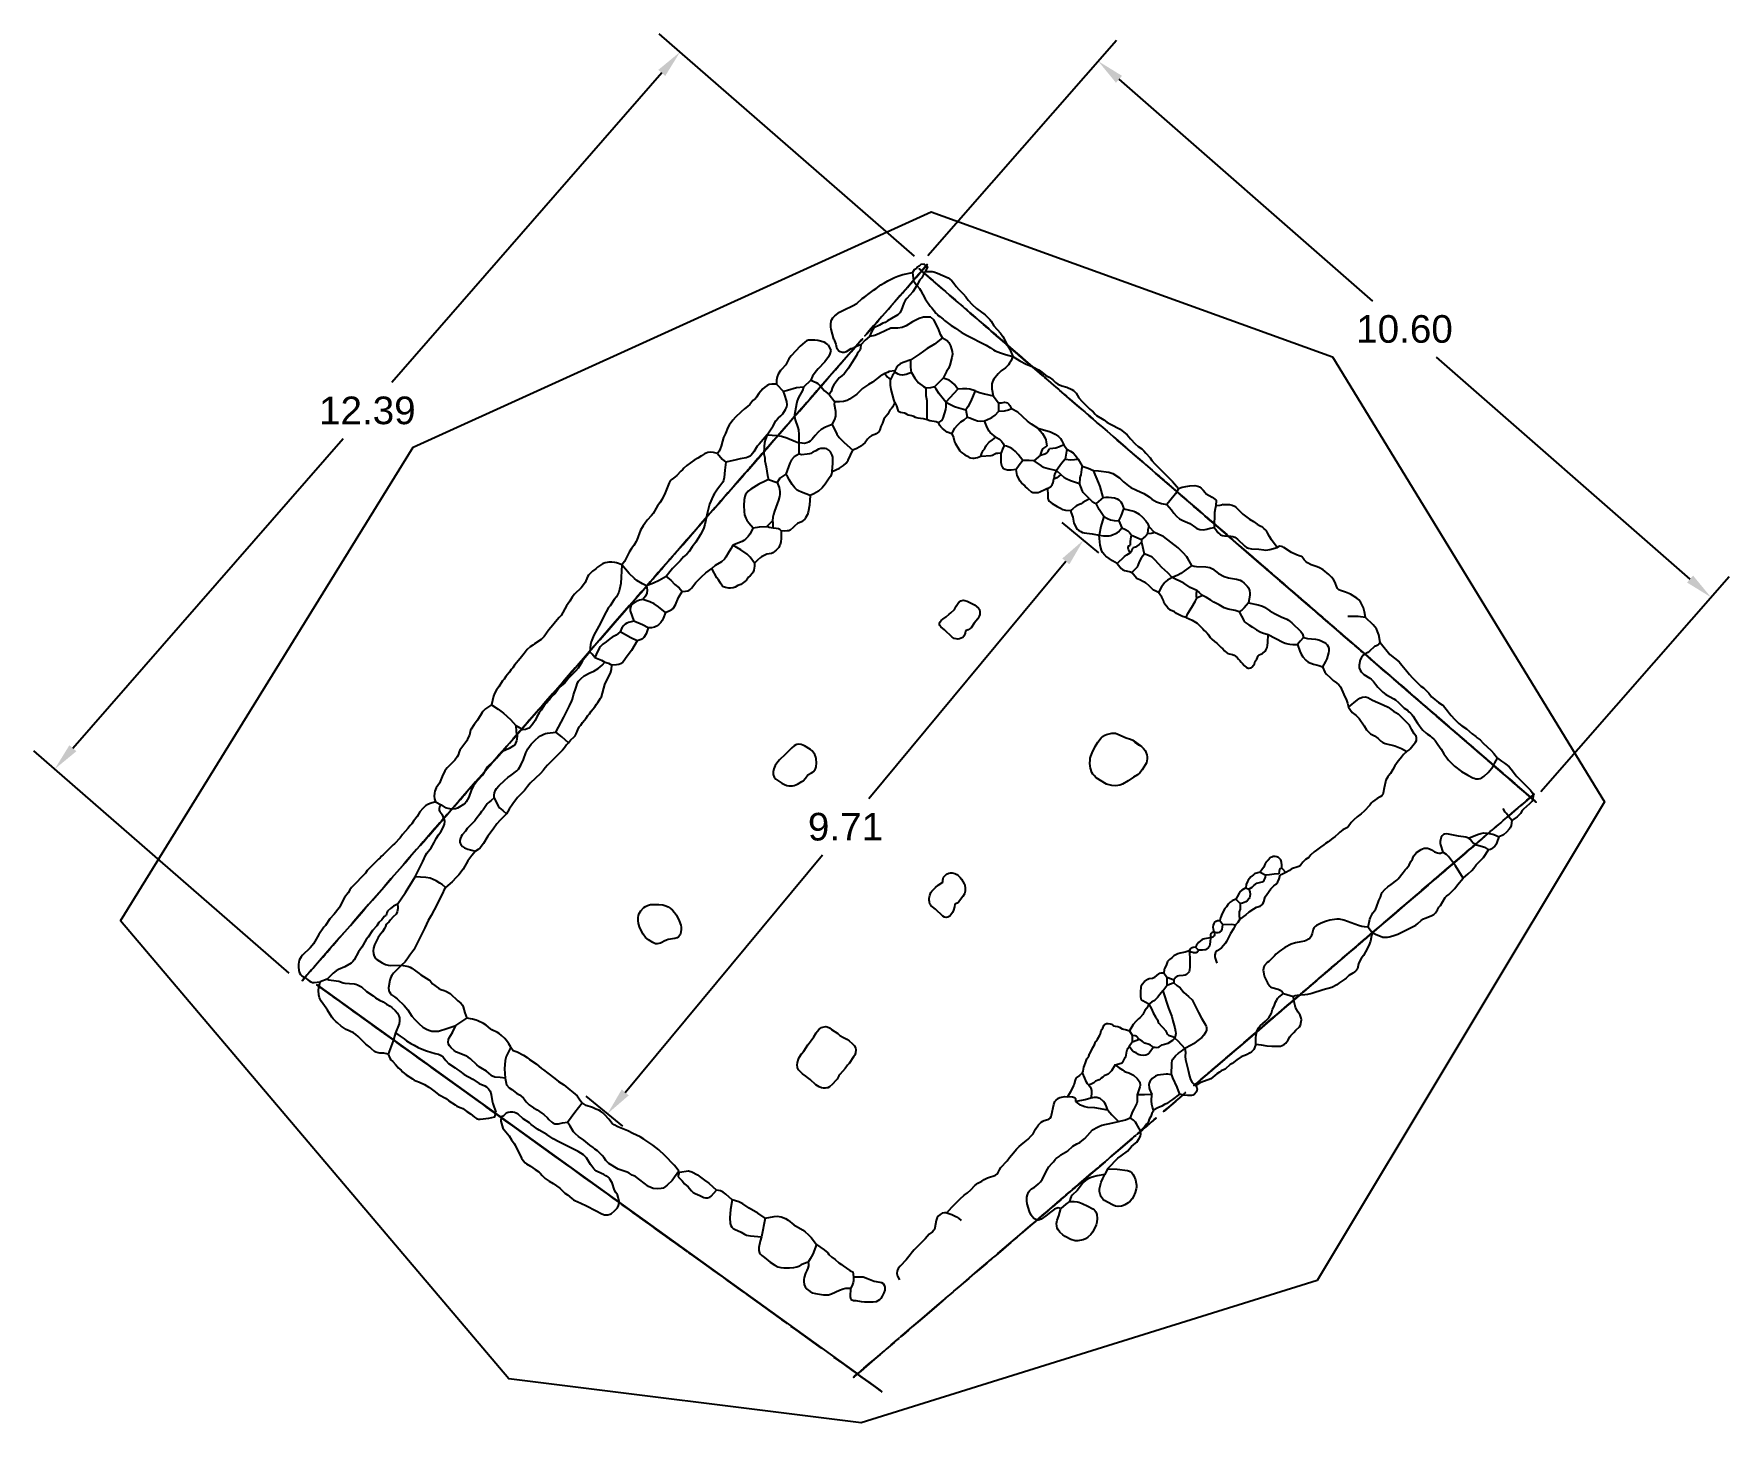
# Model space of a CAD drawing. Header units: metres. Extents: x -0.3 to 21.8, y 2.9 to 21.1.
import ezdxf

# ---------------------------------------------------------------- set-up
doc = ezdxf.new("R2010")
doc.units = ezdxf.units.M
doc.header["$MEASUREMENT"] = 0
doc.header["$XCLIPFRAME"] = 2
doc.layers.get('0').update_dxf_attribs({"color": 1})
for name, color, linetype in [('C-Wand_Steine', 5, 'Continuous'), ('D-Wand_Steine', 5, 'Continuous'), ('Plan_Bemassung', 7, 'Continuous'), ('Plan_Bild', 251, 'Continuous'), ('Plan_Steine', 5, 'Continuous'), ('SonOms_A-Wand$0$A-Wand-Steine', 5, 'Continuous'), ('SonOms_B-Wand$0$B-Wand_Steine', 5, 'Continuous')]:
    doc.layers.add(name, color=color, linetype=linetype)
doc.styles.get("Standard").update_dxf_attribs({"font": 'arial.ttf'})
doc.dimstyles.get("Standard").update_dxf_attribs({"dimscale": 2, "dimtxt": 0.18, "dimasz": 0.18, "dimexe": 0.18, "dimexo": 0.0625, "dimgap": 0.09, "dimtad": 0, "dimtih": 1, "dimtoh": 1, "dimzin": 0, "dimdsep": 46, "dimtxsty": 'Standard', "dimcen": 0.09, "dimadec": 0, "dimazin": 0, "dimtfac": 1, "dimtofl": 0, "dimtmove": 0, "dimatfit": 3, "dimfxl": 1, "dimtolj": 1, "dimtzin": 0, "dimarcsym": 0})
picture_1 = doc.add_image_def('image1.jpg', size_in_pixel=(608, 517))

msp = doc.modelspace()

# ---------------------------------------------------------------- blocks, each defined once
blk = doc.blocks.new('*D1')
at = {"layer": 'Defpoints', "color": 0, "transparency": 16777216}
for p in [(8.136, 20.814), (11.283, 18.071), (3.141, 8.729)]:
    blk.add_point(p, dxfattribs=at)
at = {"layer": 'Plan_Bemassung', "color": 0, "lineweight": -2, "transparency": 16777216}
for p, q in [((11.189, 18.154), (7.864, 21.051)), ((7.899, 20.543), (4.382, 16.507)), ((0.231, 11.743), (3.748, 15.779)), ((3.047, 8.811), (-0.277, 11.708))]:
    blk.add_line(p, q, dxfattribs=at)
at = {"layer": 'Plan_Bemassung', "color": 0, "transparency": 16777216}
for points in [[(7.854, 20.582), (7.944, 20.503), (8.136, 20.814)], [(0.185, 11.783), (0.276, 11.704), (-0.006, 11.472)]]:
    blk.add_solid(points, dxfattribs=at)
at = {"layer": 'Plan_Bemassung', "color": 0, "transparency": 16777216, "insert": (4.065, 16.143), "char_height": 0.36, "attachment_point": 5}
blk.add_mtext('\\A1;12.39', dxfattribs=at)
blk = doc.blocks.new('*D2')
at = {"layer": 'Defpoints', "color": 0, "transparency": 16777216}
for p in [(11.283, 18.071), (21.56, 13.711), (19.261, 11.086)]:
    blk.add_point(p, dxfattribs=at)
at = {"layer": 'Plan_Bemassung', "color": 0, "lineweight": -2, "transparency": 16777216}
for p, q in [((11.365, 18.165), (13.819, 20.967)), ((13.852, 20.459), (17.155, 17.567)), ((21.289, 13.948), (17.986, 16.84)), ((19.344, 11.18), (21.797, 13.982))]:
    blk.add_line(p, q, dxfattribs=at)
at = {"layer": 'Plan_Bemassung', "color": 0, "transparency": 16777216}
for points in [[(13.892, 20.504), (13.813, 20.414), (13.581, 20.696)], [(21.328, 13.993), (21.249, 13.903), (21.56, 13.711)]]:
    blk.add_solid(points, dxfattribs=at)
at = {"layer": 'Plan_Bemassung', "color": 0, "transparency": 16777216, "insert": (17.57, 17.204), "char_height": 0.36, "attachment_point": 5}
blk.add_mtext('\\A1;10.60', dxfattribs=at)
blk = doc.blocks.new('*D3')
at = {"layer": 'Defpoints', "color": 0, "transparency": 16777216}
for p in [(13.39, 14.455), (13.684, 14.211), (7.488, 6.738)]:
    blk.add_point(p, dxfattribs=at)
at = {"layer": 'Plan_Bemassung', "color": 0, "lineweight": -2, "transparency": 16777216}
for p, q in [((13.588, 14.291), (13.112, 14.685)), ((13.16, 14.178), (10.593, 11.083)), ((7.423, 7.26), (9.99, 10.355)), ((7.391, 6.818), (6.916, 7.212))]:
    blk.add_line(p, q, dxfattribs=at)
at = {"layer": 'Plan_Bemassung', "color": 0, "transparency": 16777216}
for points in [[(13.114, 14.216), (13.206, 14.14), (13.39, 14.455)], [(7.377, 7.298), (7.469, 7.221), (7.193, 6.982)]]:
    blk.add_solid(points, dxfattribs=at)
at = {"layer": 'Plan_Bemassung', "color": 0, "transparency": 16777216, "insert": (10.291, 10.719), "char_height": 0.36, "attachment_point": 5}
blk.add_mtext('\\A1;9.71', dxfattribs=at)
blk = doc.blocks.new('SonOms_D-Wand')
at = {"layer": 'D-Wand_Steine', "extrusion": (0.654129, 0.756383, -6.32069e-16), "elevation": 20.966}
for points in [[(3.194, 0.953), (3.182, 1.06), (3.206, 1.109), (3.211, 1.153), (3.187, 1.187), (3.158, 1.195), (3.138, 1.21), (3.128, 1.259), (3.139, 1.306), (3.147, 1.318), (3.13, 1.332), (3.108, 1.352), (3.112, 1.387), (3.119, 1.425), (3.12, 1.481), (3.106, 1.495), (3.065, 1.513), (3.017, 1.523), (2.953, 1.514), (2.867, 1.48), (2.804, 1.48), (2.735, 1.493), (2.681, 1.507), (2.632, 1.516), (2.568, 1.525), (2.539, 1.532), (2.507, 1.585), (2.477, 1.613), (2.439, 1.623), (2.389, 1.621), (2.37, 1.602), (2.291, 1.554), (2.229, 1.537), (2.182, 1.535), (2.107, 1.502), (2.06, 1.468), (1.998, 1.455), (1.934, 1.445), (1.886, 1.396), (1.755, 1.319), (1.678, 1.294), (1.703, 1.257), (1.713, 1.219), (1.604, 1.109), (1.581, 1.056), (1.579, 1.017), (1.6, 0.97), (1.632, 0.941), (1.681, 0.9), (1.722, 0.857), (1.75, 0.817), (1.758, 0.765), (1.78, 0.744), (1.836, 0.707), (1.934, 0.621), (1.936, 0.577), (1.939, 0.545), (1.932, 0.515), (1.903, 0.503), (1.833, 0.494), (1.801, 0.496), (1.795, 0.475), (1.802, 0.432), (1.805, 0.404), (1.824, 0.397), (1.93, 0.387), (1.98, 0.355), (2.016, 0.316), (2.076, 0.304), (2.149, 0.279), (2.261, 0.26), (2.378, 0.264), (2.589, 0.183), (2.736, 0.156), (2.844, 0.152), (2.93, 0.152), (2.979, 0.178), (3.011, 0.228), (3.03, 0.258), (3.081, 0.26), (3.11, 0.264), (3.127, 0.283), (3.133, 0.314), (3.118, 0.329), (3.102, 0.367), (3.116, 0.405), (3.146, 0.437), (3.146, 0.483), (3.163, 0.511), (3.19, 0.525), (3.197, 0.538), (3.224, 0.582), (3.234, 0.639), (3.257, 0.687), (3.259, 0.712), (3.243, 0.737), (3.233, 0.797), (3.227, 0.847), (3.242, 0.876), (3.237, 0.908)], [(1.783, 0.703), (1.723, 0.751), (1.698, 0.805), (1.674, 0.851), (1.621, 0.923), (1.597, 0.956), (1.552, 0.992), (1.553, 1.056), (1.578, 1.093), (1.62, 1.155), (1.645, 1.187), (1.662, 1.204), (1.669, 1.233), (1.643, 1.248), (1.613, 1.236), (1.558, 1.201), (1.537, 1.114), (1.489, 1.017), (1.472, 0.948), (1.447, 0.917), (1.442, 0.858), (1.434, 0.794), (1.42, 0.739), (1.412, 0.681), (1.405, 0.631), (1.398, 0.581), (1.392, 0.562), (1.335, 0.467), (1.384, 0.451), (1.434, 0.451), (1.534, 0.445), (1.57, 0.436), (1.599, 0.418), (1.638, 0.426), (1.681, 0.442), (1.718, 0.445), (1.753, 0.41), (1.759, 0.391), (1.768, 0.395), (1.778, 0.503), (1.819, 0.538), (1.883, 0.54), (1.907, 0.57), (1.87, 0.619)], [(1.739, 0.393), (1.734, 0.413), (1.728, 0.423), (1.694, 0.422), (1.611, 0.41), (1.572, 0.407), (1.538, 0.418), (1.511, 0.419), (1.495, 0.429), (1.392, 0.438), (1.308, 0.452), (1.252, 0.458), (1.216, 0.463), (1.173, 0.452), (1.144, 0.428), (1.119, 0.405), (1.1, 0.38), (1.078, 0.361), (1.074, 0.341), (1.083, 0.331), (1.136, 0.326), (1.264, 0.325), (1.313, 0.336), (1.448, 0.345), (1.566, 0.342), (1.643, 0.351), (1.694, 0.362), (1.73, 0.375)], [(1.419, 0.831), (1.437, 0.949), (1.515, 1.112), (1.559, 1.252), (1.595, 1.437), (1.573, 1.499), (1.54, 1.618), (1.542, 1.694), (1.513, 1.846), (1.422, 1.902), (1.342, 1.902), (1.262, 1.917), (1.205, 1.942), (1.118, 1.953), (1.042, 1.98), (0.984, 2.002), (0.904, 2.024), (0.862, 2.04), (0.809, 2.102), (0.758, 2.148), (0.722, 2.166), (0.665, 2.137), (0.57, 2.153), (0.505, 2.201), (0.463, 2.246), (0.43, 2.281), (0.408, 2.326), (0.357, 2.372), (0.261, 2.399), (0.186, 2.394), (0.097, 2.385), (0.024, 2.403), (-0.082, 2.43), (-0.166, 2.429), (-0.208, 2.387), (-0.252, 2.363), (-0.302, 2.326), (-0.358, 2.28), (-0.406, 2.222), (-0.446, 2.19), (-0.479, 2.153), (-0.539, 2.115), (-0.589, 2.099), (-0.637, 2.086), (-0.755, 2.101), (-0.804, 2.027), (-0.817, 1.965), (-0.846, 1.912), (-0.879, 1.856), (-0.875, 1.807), (-0.846, 1.77), (-0.846, 1.58), (-0.868, 1.37), (-0.917, 1.177), (-0.953, 1.044), (-0.984, 0.822), (-1.046, 0.722), (-1.052, 0.627), (-0.979, 0.492), (-0.859, 0.328), (-0.813, 0.332), (-0.715, 0.354), (-0.607, 0.385), (-0.508, 0.423), (-0.335, 0.483), (-0.246, 0.529), (-0.153, 0.509), (-0.08, 0.472), (0.115, 0.445), (0.206, 0.428), (0.268, 0.403), (0.33, 0.368), (0.447, 0.372), (0.503, 0.383), (0.671, 0.392), (0.76, 0.357), (0.837, 0.334), (1.031, 0.324), (1.062, 0.35), (1.096, 0.395), (1.147, 0.443), (1.187, 0.47), (1.238, 0.477), (1.295, 0.472), (1.324, 0.494), (1.348, 0.559), (1.382, 0.656), (1.397, 0.727)], [(-0.926, 0.371), (-1.022, 0.488), (-1.045, 0.52), (-1.068, 0.578), (-1.313, 0.576), (-1.413, 0.59), (-1.483, 0.595), (-1.583, 0.597), (-1.604, 0.539), (-1.595, 0.497), (-1.583, 0.464), (-1.544, 0.434), (-1.523, 0.413), (-1.518, 0.385), (-1.532, 0.35), (-1.539, 0.332), (-1.539, 0.311), (-1.532, 0.28), (-1.504, 0.245), (-1.467, 0.206), (-1.388, 0.201), (-1.18, 0.199), (-1.003, 0.206), (-0.964, 0.215), (-0.929, 0.241), (-0.894, 0.278)], [(-1.185, 0.73), (-1.124, 0.823), (-1.078, 0.877), (-1.068, 0.949), (-1.117, 1.012), (-1.157, 1.042), (-1.194, 1.042), (-1.243, 1.026), (-1.304, 0.977), (-1.35, 0.923), (-1.374, 0.902), (-1.444, 0.89), (-1.509, 0.86), (-1.534, 0.825), (-1.544, 0.786), (-1.502, 0.718), (-1.52, 0.679), (-1.537, 0.653), (-1.479, 0.627), (-1.418, 0.609), (-1.311, 0.613), (-1.255, 0.63), (-1.255, 0.648), (-1.206, 0.672), (-1.18, 0.683)], [(-1.54, 0.38), (-1.53, 0.406), (-1.558, 0.418), (-1.582, 0.443), (-1.603, 0.474), (-1.61, 0.511), (-1.624, 0.532), (-1.805, 0.548), (-1.871, 0.569), (-1.952, 0.562), (-1.941, 0.541), (-1.887, 0.515), (-1.756, 0.492), (-1.712, 0.478), (-1.684, 0.46), (-1.677, 0.42), (-1.691, 0.39), (-1.708, 0.362), (-1.717, 0.338), (-1.708, 0.308), (-1.684, 0.283), (-1.68, 0.25), (-1.691, 0.227), (-1.736, 0.208), (-1.826, 0.194), (-1.831, 0.182), (-1.803, 0.175), (-1.754, 0.175), (-1.659, 0.175), (-1.6, 0.175), (-1.535, 0.175), (-1.498, 0.189), (-1.498, 0.215), (-1.528, 0.241), (-1.556, 0.245), (-1.577, 0.255), (-1.589, 0.283), (-1.575, 0.322), (-1.561, 0.357)], [(-1.783, 0.94), (-1.833, 0.94), (-1.893, 0.925), (-1.921, 0.936), (-1.948, 0.962), (-1.973, 0.996), (-1.98, 1.046), (-2, 1.092), (-2.039, 1.107), (-2.09, 1.096), (-2.136, 1.092), (-2.199, 1.094), (-2.253, 1.1), (-2.298, 1.103), (-2.368, 1.128), (-2.411, 1.154), (-2.478, 1.178), (-2.534, 1.168), (-2.578, 1.183), (-2.632, 1.22), (-2.699, 1.224), (-2.718, 1.194), (-2.729, 1.144), (-2.727, 1.113), (-2.721, 1.066), (-2.723, 1.007), (-2.738, 0.957), (-2.74, 0.907), (-2.688, 0.855), (-2.707, 0.819), (-2.737, 0.793), (-2.79, 0.756), (-2.781, 0.689), (-2.738, 0.626), (-2.696, 0.49), (-2.647, 0.487), (-2.627, 0.464), (-2.541, 0.474), (-2.428, 0.533), (-2.287, 0.557), (-2.148, 0.57), (-2.058, 0.589), (-2.03, 0.574), (-1.996, 0.582), (-1.952, 0.591), (-1.883, 0.591), (-1.774, 0.576), (-1.716, 0.595), (-1.682, 0.613), (-1.679, 0.647), (-1.681, 0.717), (-1.705, 0.825)], [(-1.695, 0.252), (-1.701, 0.273), (-1.725, 0.295), (-1.734, 0.305), (-1.736, 0.352), (-1.708, 0.385), (-1.698, 0.42), (-1.703, 0.446), (-1.756, 0.481), (-1.895, 0.507), (-1.962, 0.537), (-2.036, 0.548), (-2.142, 0.551), (-2.252, 0.531), (-2.38, 0.509), (-2.498, 0.467), (-2.601, 0.452), (-2.681, 0.451), (-2.722, 0.432), (-2.751, 0.404), (-2.77, 0.365), (-2.762, 0.34), (-2.728, 0.32), (-2.691, 0.306), (-2.642, 0.235), (-2.615, 0.174), (-2.601, 0.129), (-2.469, 0.118), (-2.248, 0.146), (-2.022, 0.161), (-1.883, 0.168), (-1.852, 0.193), (-1.808, 0.21), (-1.746, 0.219), (-1.704, 0.226)], [(-2.735, 0.587), (-2.77, 0.644), (-2.8, 0.676), (-2.873, 0.691), (-2.999, 0.661), (-3.068, 0.635), (-3.094, 0.501), (-3.081, 0.414), (-2.995, 0.39), (-2.878, 0.383), (-2.802, 0.403), (-2.748, 0.423), (-2.72, 0.462), (-2.713, 0.511)], [(-2.753, 0.216), (-2.763, 0.256), (-2.788, 0.293), (-2.819, 0.328), (-2.861, 0.336), (-2.911, 0.331), (-2.975, 0.336), (-3.042, 0.324), (-3.057, 0.287), (-3.07, 0.243), (-3.087, 0.192), (-3.102, 0.166), (-3.108, 0.083), (-3.076, 0.059), (-3.047, 0.054), (-2.954, 0.063), (-2.878, 0.061), (-2.79, 0.064), (-2.764, 0.07), (-2.725, 0.083), (-2.718, 0.111), (-2.721, 0.141)], [(-2.823, 0.941), (-2.854, 0.961), (-2.907, 1), (-2.957, 1.039), (-2.959, 1.064), (-3.019, 1.065), (-3.049, 1.077), (-3.108, 1.093), (-3.261, 1.091), (-3.32, 1.082), (-3.358, 1.061), (-3.402, 1.033), (-3.417, 0.999), (-3.439, 0.955), (-3.453, 0.916), (-3.455, 0.871), (-3.428, 0.835), (-3.369, 0.795), (-3.301, 0.776), (-3.183, 0.774), (-3.057, 0.765), (-2.953, 0.748), (-2.871, 0.757), (-2.819, 0.78), (-2.794, 0.838), (-2.806, 0.916)], [(-3.111, 0.483), (-3.124, 0.574), (-3.137, 0.653), (-3.204, 0.702), (-3.313, 0.731), (-3.386, 0.739), (-3.471, 0.705), (-3.514, 0.666), (-3.546, 0.579), (-3.566, 0.499), (-3.566, 0.436), (-3.557, 0.375), (-3.518, 0.317), (-3.494, 0.304), (-3.443, 0.319), (-3.365, 0.329), (-3.274, 0.329), (-3.155, 0.338), (-3.116, 0.364), (-3.109, 0.403)], [(-3.17, 0.208), (-3.182, 0.26), (-3.22, 0.271), (-3.25, 0.268), (-3.27, 0.28), (-3.29, 0.304), (-3.318, 0.32), (-3.355, 0.324), (-3.422, 0.31), (-3.454, 0.288), (-3.486, 0.263), (-3.516, 0.233), (-3.519, 0.206), (-3.505, 0.196), (-3.474, 0.182), (-3.438, 0.196), (-3.4, 0.204), (-3.355, 0.193), (-3.347, 0.174), (-3.349, 0.139), (-3.364, 0.126), (-3.383, 0.12), (-3.42, 0.122), (-3.444, 0.11), (-3.437, 0.094), (-3.4, 0.082), (-3.384, 0.073), (-3.384, 0.054), (-3.378, 0.032), (-3.29, 0.032), (-3.23, 0.031), (-3.18, 0.058), (-3.172, 0.161)], [(-3.57, 0.767), (-3.558, 0.838), (-3.6, 0.892), (-3.646, 0.931), (-3.705, 0.931), (-3.788, 0.921), (-3.884, 0.894), (-3.957, 0.887), (-4.014, 0.858), (-4.031, 0.792), (-4.038, 0.745), (-4.031, 0.669), (-4.05, 0.623), (-4.048, 0.581), (-4.019, 0.566), (-3.933, 0.564), (-3.842, 0.564), (-3.749, 0.571), (-3.683, 0.593), (-3.617, 0.628), (-3.595, 0.674)], [(-3.596, 0.135), (-3.577, 0.158), (-3.575, 0.203), (-3.604, 0.221), (-3.783, 0.21), (-3.879, 0.209), (-3.992, 0.209), (-4.11, 0.199), (-4.125, 0.192), (-4.122, 0.152), (-4.125, 0.098), (-4.156, 0.063), (-4.188, 0.044), (-4.205, 0.028), (-4.208, 0.003), (-4.198, -0.01), (-4.003, -0.008), (-3.968, 0.013), (-3.794, 0.02), (-3.647, 0.025), (-3.598, 0.032), (-3.595, 0.088)], [(-3.626, 0.375), (-3.614, 0.434), (-3.626, 0.497), (-3.683, 0.529), (-3.737, 0.537), (-3.818, 0.51), (-3.871, 0.49), (-3.92, 0.493), (-3.952, 0.471), (-3.967, 0.422), (-3.984, 0.39), (-4.006, 0.36), (-4.026, 0.319), (-4.018, 0.287), (-4.009, 0.25), (-3.886, 0.253), (-3.813, 0.248), (-3.744, 0.245), (-3.697, 0.262), (-3.666, 0.326)], [(-4.082, 0.463), (-4.117, 0.547), (-4.171, 0.642), (-4.224, 0.674), (-4.364, 0.701), (-4.43, 0.706), (-4.472, 0.689), (-4.506, 0.657), (-4.514, 0.62), (-4.523, 0.508), (-4.54, 0.446), (-4.572, 0.412), (-4.621, 0.378), (-4.624, 0.353), (-4.599, 0.343), (-4.487, 0.314), (-4.391, 0.265), (-4.354, 0.211), (-4.354, 0.14), (-4.347, 0.077), (-4.3, 0.069), (-4.249, 0.05), (-4.249, -0.009), (-4.229, -0.016), (-4.217, 0.02), (-4.193, 0.052), (-4.156, 0.081), (-4.134, 0.123), (-4.134, 0.17), (-4.119, 0.238), (-4.077, 0.248), (-4.055, 0.26), (-4.046, 0.295), (-4.07, 0.319), (-4.077, 0.356), (-4.07, 0.397)], [(-4.385, 0.207), (-4.459, 0.294), (-4.562, 0.316), (-4.674, 0.336), (-4.744, 0.353), (-4.842, 0.355), (-4.873, 0.338), (-4.914, 0.303), (-4.987, 0.215), (-5.013, 0.17), (-5.081, 0.102), (-5.103, 0.078), (-5.105, 0.054), (-5.076, 0.038), (-5.037, 0.034), (-5.026, 0.008), (-5.013, -0.027), (-4.963, -0.029), (-4.831, 0.001), (-4.761, 0.03), (-4.687, 0.041), (-4.538, -0.003), (-4.378, -0.029), (-4.3, -0.025), (-4.265, -0.014), (-4.273, 0.038), (-4.304, 0.058), (-4.357, 0.069), (-4.372, 0.135)], [(-4.985, 1.117), (-5.043, 1.177), (-5.136, 1.363), (-5.254, 1.572), (-5.3, 1.698), (-5.391, 1.8), (-5.403, 1.839), (-5.482, 1.874), (-5.55, 1.885), (-5.641, 1.883), (-5.661, 1.9), (-5.67, 1.982), (-5.69, 2.083), (-5.739, 2.101), (-5.815, 2.116), (-5.864, 2.173), (-5.926, 2.213), (-6.012, 2.224), (-6.159, 2.202), (-6.26, 2.213), (-6.272, 2.18), (-6.311, 2.119), (-6.382, 2.033), (-6.471, 1.964), (-6.475, 1.806), (-6.602, 1.695), (-6.788, 1.531), (-6.81, 1.42), (-6.826, 1.262), (-6.807, 1.188), (-6.816, 0.551), (-6.797, 0.467), (-6.731, 0.41), (-6.652, 0.372), (-6.557, 0.389), (-6.49, 0.391), (-6.451, 0.354), (-6.451, 0.304), (-6.471, 0.265), (-6.478, 0.23), (-6.461, 0.223), (-6.378, 0.222), (-6.26, 0.212), (-6.105, 0.191), (-5.924, 0.126), (-5.771, 0.103), (-5.651, 0.093), (-5.612, 0.112), (-5.565, 0.149), (-5.44, 0.168), (-5.371, 0.205), (-5.332, 0.24), (-5.305, 0.284), (-5.241, 0.284), (-5.183, 0.313), (-5.077, 0.364), (-4.907, 0.414), (-4.797, 0.448), (-4.755, 0.49), (-4.694, 0.534), (-4.613, 0.548), (-4.608, 0.637), (-4.603, 0.801), (-4.576, 0.932), (-4.6, 0.971), (-4.703, 1.019), (-4.826, 1.066), (-4.87, 1.064), (-4.912, 1.087)], [(-4.797, 0.448), (-4.755, 0.49), (-4.694, 0.534), (-4.613, 0.548), (-4.608, 0.637), (-4.603, 0.801), (-4.576, 0.932), (-4.6, 0.971), (-4.703, 1.019), (-4.826, 1.066), (-4.87, 1.064), (-4.912, 1.087), (-4.985, 1.117), (-5.043, 1.177), (-5.136, 1.363), (-5.254, 1.572), (-5.3, 1.698), (-5.391, 1.8), (-5.403, 1.839), (-5.482, 1.874), (-5.55, 1.885), (-5.641, 1.883), (-5.661, 1.9), (-5.67, 1.982), (-5.69, 2.083), (-5.739, 2.101), (-5.815, 2.116), (-5.864, 2.173), (-5.926, 2.213), (-6.012, 2.224), (-6.159, 2.202), (-6.26, 2.213), (-6.272, 2.18), (-6.311, 2.119), (-6.382, 2.033), (-6.471, 1.964), (-6.475, 1.806), (-6.602, 1.695), (-6.788, 1.531), (-6.81, 1.42), (-6.826, 1.262), (-6.807, 1.188), (-6.816, 0.551), (-6.797, 0.467), (-6.731, 0.41), (-6.652, 0.372), (-6.557, 0.389), (-6.49, 0.391), (-6.451, 0.354), (-6.451, 0.304), (-6.471, 0.265), (-6.478, 0.23), (-6.461, 0.223), (-6.378, 0.222), (-6.26, 0.212), (-6.105, 0.191), (-5.924, 0.126), (-5.771, 0.103), (-5.651, 0.093), (-5.612, 0.112), (-5.565, 0.149), (-5.44, 0.168), (-5.371, 0.205), (-5.332, 0.24), (-5.305, 0.284), (-5.241, 0.284), (-5.183, 0.313), (-5.077, 0.364), (-4.907, 0.414)], [(-5.128, 0.165), (-5.095, 0.18), (-5.058, 0.195), (-5.032, 0.222), (-5.028, 0.252), (-5.06, 0.272), (-5.122, 0.278), (-5.196, 0.278), (-5.253, 0.272), (-5.279, 0.257), (-5.321, 0.222), (-5.358, 0.184), (-5.375, 0.154), (-5.364, 0.121), (-5.343, 0.115), (-5.292, 0.11), (-5.24, 0.112), (-5.174, 0.128)], [(-5.266, 0.016), (-5.292, 0.034), (-5.319, 0.055), (-5.375, 0.069), (-5.478, 0.064), (-5.579, 0.058), (-5.631, 0.053), (-5.645, 0.036), (-5.64, -0.001), (-5.64, -0.039), (-5.612, -0.049), (-5.542, -0.043), (-5.421, -0.032), (-5.327, -0.032), (-5.257, -0.034), (-5.22, -0.034), (-5.216, -0.019)], [(-5.654, 0.025), (-5.694, 0.049), (-5.74, 0.074), (-5.833, 0.092), (-5.915, 0.092), (-5.963, 0.089), (-5.978, 0.07), (-5.984, 0.021), (-5.939, -0.027), (-5.841, -0.047), (-5.767, -0.051), (-5.683, -0.051), (-5.658, -0.044), (-5.651, -0.013)], [(-6.017, 0.052), (-6.082, 0.111), (-6.154, 0.167), (-6.238, 0.184), (-6.285, 0.16), (-6.327, 0.114), (-6.358, 0.067), (-6.377, 0.019), (-6.365, -0.012), (-6.312, -0.028), (-6.243, -0.044), (-6.175, -0.05), (-6.055, -0.035), (-5.998, 0.008)], [(-6.336, 0.183), (-6.367, 0.213), (-6.46, 0.211), (-6.504, 0.208), (-6.516, 0.191), (-6.509, 0.16), (-6.518, 0.141), (-6.523, 0.085), (-6.521, 0.013), (-6.509, 0), (-6.461, -0.003), (-6.425, 0.003), (-6.396, 0.024), (-6.367, 0.057), (-6.348, 0.114), (-6.336, 0.133)], [(-6.464, 0.326), (-6.49, 0.353), (-6.527, 0.364), (-6.576, 0.359), (-6.641, 0.344), (-6.694, 0.367), (-6.775, 0.409), (-6.824, 0.454), (-6.881, 0.465), (-6.943, 0.458), (-7.034, 0.455), (-7.152, 0.457), (-7.223, 0.452), (-7.283, 0.435), (-7.339, 0.412), (-7.348, 0.356), (-7.315, 0.292), (-7.322, 0.24), (-7.327, 0.185), (-7.346, 0.14), (-7.366, 0.06), (-7.349, -0.006), (-7.313, -0.023), (-7.22, -0.034), (-7.051, -0.033), (-7.051, 0.071), (-7.025, 0.121), (-6.97, 0.133), (-6.881, 0.207), (-6.778, 0.248), (-6.632, 0.249), (-6.544, 0.243), (-6.503, 0.217), (-6.497, 0.234), (-6.481, 0.275)], [(-6.53, 0.127), (-6.521, 0.172), (-6.539, 0.214), (-6.588, 0.231), (-6.789, 0.234), (-6.853, 0.191), (-6.916, 0.145), (-6.954, 0.115), (-6.995, 0.095), (-7.017, 0.083), (-7.031, 0.053), (-7.038, 0.02), (-7.014, -0.025), (-6.875, -0.031), (-6.642, -0.03), (-6.561, -0.015), (-6.533, 0.02)], [(-6.857, 0.913), (-6.829, 1.143), (-6.833, 1.214), (-6.9, 1.293), (-6.959, 1.347), (-7.07, 1.356), (-7.137, 1.376), (-7.227, 1.325), (-7.272, 1.193), (-7.316, 1.01), (-7.333, 0.923), (-7.291, 0.793), (-7.285, 0.655), (-7.291, 0.599), (-7.285, 0.548), (-7.274, 0.497), (-7.272, 0.469), (-7.202, 0.477), (-7.148, 0.486), (-7.064, 0.474), (-6.984, 0.486), (-6.906, 0.486), (-6.846, 0.49), (-6.846, 0.716)]]:
    blk.add_lwpolyline(points, close=True, dxfattribs=at)
blk = doc.blocks.new('SonOms_A-Wand')
at = {"layer": 'SonOms_A-Wand$0$A-Wand-Steine', "extrusion": (-0.753505, 0.657443, -1.93142e-16), "elevation": 3.307}
for points in [[(-20.068, 1.361), (-20.106, 1.477), (-20.175, 1.581), (-20.293, 1.603), (-20.351, 1.601), (-20.403, 1.61), (-20.459, 1.626), (-20.517, 1.606), (-20.577, 1.526), (-20.612, 1.44), (-20.643, 1.34), (-20.645, 1.28), (-20.664, 1.215), (-20.737, 1.124), (-20.811, 0.962), (-20.871, 0.882), (-20.884, 0.754), (-20.908, 0.637), (-21.019, 0.452), (-21.033, 0.331), (-21.033, 0.228), (-21.017, 0.14), (-20.984, 0.102), (-20.959, 0.078), (-20.867, 0.095), (-20.773, 0.07), (-20.668, 0.016), (-20.529, -0.015), (-20.414, -0.032), (-20.315, -0.015), (-20.166, -0.032), (-20.045, -0.021), (-20.001, -0.005), (-19.915, 0.004), (-19.86, 0.013), (-19.829, 0.025), (-19.842, 0.195), (-19.871, 0.258), (-19.895, 0.349), (-19.88, 0.431), (-19.906, 0.604), (-19.947, 0.684), (-19.953, 0.787), (-19.984, 0.889), (-20.024, 0.962), (-20.037, 1.047), (-20.033, 1.128), (-20.06, 1.227)], [(-20.791, 2.12), (-20.841, 2.308), (-20.965, 2.35), (-21.003, 2.285), (-21.013, 2.199), (-21.003, 2.018), (-20.979, 1.947), (-21.011, 1.86), (-21.018, 1.783), (-20.99, 1.725), (-21.022, 1.633), (-21.063, 1.533), (-21.039, 1.343), (-21.028, 1.131), (-21.03, 0.914), (-21.035, 0.778), (-21.062, 0.651), (-21.038, 0.584), (-21.022, 0.498), (-20.995, 0.476), (-20.892, 0.443), (-20.755, 0.547), (-20.668, 0.735), (-20.603, 0.9), (-20.538, 1.088), (-20.538, 1.354), (-20.56, 1.503), (-20.576, 1.588), (-20.596, 1.656), (-20.609, 1.786), (-20.669, 1.875), (-20.724, 1.955)], [(-19.345, 1.327), (-19.459, 1.217), (-19.556, 1.111), (-19.599, 1.06), (-19.628, 0.981), (-19.69, 0.884), (-19.704, 0.766), (-19.713, 0.61), (-19.696, 0.511), (-19.752, 0.322), (-19.777, 0.225), (-19.771, 0.14), (-19.761, 0.041), (-19.688, 0.019), (-19.554, 0.037), (-19.219, 0.037), (-19.033, 0.046), (-18.951, 0.063), (-18.879, 0.101), (-18.874, 0.161), (-18.89, 0.224), (-18.931, 0.333), (-18.936, 0.468), (-18.92, 0.624), (-18.891, 0.714), (-18.905, 0.816), (-18.935, 0.89), (-18.961, 0.963), (-19.037, 1.064), (-19.054, 1.18), (-19.07, 1.254), (-19.116, 1.278), (-19.245, 1.305), (-19.304, 1.325), (-19.342, 1.324)], [(-17.838, 1.473), (-17.889, 1.532), (-17.917, 1.549), (-18.024, 1.546), (-18.145, 1.56), (-18.204, 1.575), (-18.256, 1.588), (-18.529, 1.473), (-18.604, 1.357), (-18.683, 1.217), (-18.827, 1.092), (-18.845, 0.981), (-18.842, 0.786), (-18.824, 0.638), (-18.853, 0.491), (-18.877, 0.345), (-18.85, 0.268), (-18.812, 0.163), (-18.786, 0.082), (-18.763, 0.019), (-18.738, -0.012), (-18.676, -0.014), (-18.569, 0.011), (-18.428, 0.029), (-18.335, 0.008), (-18.271, -0.026), (-18.143, -0.04), (-18.08, -0.063), (-18.025, -0.064), (-17.954, -0.03), (-17.876, 0.018), (-17.775, 0.092), (-17.732, 0.154), (-17.723, 0.193), (-17.725, 0.271), (-17.758, 0.327), (-17.752, 0.458), (-17.702, 0.63), (-17.638, 0.799), (-17.564, 0.957), (-17.549, 1.036), (-17.533, 1.093), (-17.568, 1.198), (-17.625, 1.271), (-17.741, 1.32), (-17.804, 1.372)], [(-18.562, -0.004), (-18.581, -0.041), (-18.535, -0.071), (-18.46, -0.069), (-18.374, -0.059), (-18.305, -0.046), (-18.31, -0.007), (-18.376, 0.033), (-18.449, 0.035)], [(-18.181, -0.049), (-18.27, -0.052), (-18.36, -0.058), (-18.417, -0.096), (-18.371, -0.137), (-18.305, -0.156), (-18.194, -0.16), (-18.113, -0.122), (-18.09, -0.089), (-18.104, -0.058)], [(-15.874, 1.357), (-15.964, 1.365), (-16.007, 1.406), (-16.068, 1.493), (-16.219, 1.57), (-16.406, 1.599), (-16.607, 1.625), (-16.704, 1.619), (-16.82, 1.597), (-16.907, 1.602), (-16.99, 1.617), (-17.062, 1.611), (-17.296, 1.472), (-17.427, 1.341), (-17.493, 1.161), (-17.579, 0.9), (-17.62, 0.789), (-17.651, 0.685), (-17.662, 0.578), (-17.674, 0.429), (-17.693, 0.375), (-17.709, 0.325), (-17.714, 0.275), (-17.701, 0.187), (-17.682, 0.113), (-17.646, 0.089), (-17.566, 0.053), (-17.454, 0.021), (-17.313, 0.011), (-17.182, 0.011), (-17.065, 0.029), (-16.865, 0.046), (-16.772, 0.053), (-16.618, 0.075), (-16.456, 0.091), (-16.236, 0.119), (-16.071, 0.149), (-15.967, 0.223), (-15.936, 0.359), (-15.873, 0.432), (-15.809, 0.59), (-15.78, 0.768), (-15.736, 0.908), (-15.647, 1.052), (-15.622, 1.131), (-15.635, 1.202), (-15.675, 1.289), (-15.709, 1.373), (-15.745, 1.414), (-15.796, 1.402)], [(-17.485, 0.026), (-17.532, 0.081), (-17.586, 0.072), (-17.62, 0.032), (-17.642, -0.015), (-17.631, -0.057), (-17.585, -0.088), (-17.52, -0.064), (-17.48, -0.02)], [(-17.678, 0.012), (-17.724, 0.057), (-17.79, 0.08), (-17.872, 0.056), (-17.906, 0.012), (-17.897, -0.037), (-17.845, -0.064), (-17.789, -0.08), (-17.751, -0.089), (-17.689, -0.055), (-17.67, -0.026)], [(-17.234, 0.065), (-17.266, 0.093), (-17.339, 0.097), (-17.393, 0.074), (-17.43, 0.031), (-17.429, -0.012), (-17.389, -0.053), (-17.313, -0.054), (-17.279, -0.039), (-17.232, -0.002), (-17.23, 0.026)], [(-16.862, 0.073), (-16.932, 0.121), (-17.012, 0.115), (-17.11, 0.08), (-17.14, 0.029), (-17.114, -0.016), (-17.055, -0.05), (-16.975, -0.076), (-16.905, -0.077), (-16.875, -0.058), (-16.845, -0.025)], [(-16.491, 0.017), (-16.548, 0.069), (-16.638, 0.091), (-16.71, 0.085), (-16.74, 0.052), (-16.752, -0.008), (-16.667, -0.091), (-16.574, -0.088), (-16.523, -0.062), (-16.493, -0.029)], [(-16.099, 0.172), (-16.177, 0.144), (-16.297, 0.109), (-16.428, 0.101), (-16.471, 0.054), (-16.459, -0.006), (-16.406, -0.04), (-16.303, -0.033), (-16.186, -0.012), (-16.114, 0.001), (-16.044, 0.063), (-16.032, 0.12), (-16.064, 0.148)], [(-12.875, 1.635), (-12.916, 1.733), (-12.933, 1.835), (-12.967, 1.923), (-13.092, 1.962), (-13.278, 1.959), (-13.404, 1.998), (-13.574, 2.042), (-13.665, 2.075), (-13.706, 2.074), (-13.751, 2.062), (-13.878, 2.146), (-14.034, 2.163), (-14.163, 2.106), (-14.47, 1.99), (-14.576, 1.976), (-14.788, 1.998), (-14.963, 1.992), (-15.075, 1.932), (-15.183, 1.946), (-15.327, 1.92), (-15.422, 1.882), (-15.527, 1.474), (-15.533, 1.343), (-15.586, 1.246), (-15.631, 1.166), (-15.668, 0.899), (-15.689, 0.813), (-15.718, 0.727), (-15.733, 0.667), (-15.718, 0.614), (-15.618, 0.504), (-15.568, 0.452), (-15.476, 0.501), (-15.415, 0.542), (-15.332, 0.537), (-15.262, 0.486), (-15.13, 0.466), (-15.002, 0.448), (-14.832, 0.422), (-14.683, 0.416), (-14.477, 0.447), (-14.265, 0.5), (-14.199, 0.495), (-14.03, 0.51), (-13.842, 0.566), (-13.644, 0.632), (-13.482, 0.733), (-13.369, 0.889), (-13.276, 0.981), (-13.187, 1.133), (-13.139, 1.237), (-13.041, 1.318), (-12.954, 1.402), (-12.897, 1.471), (-12.872, 1.55)], [(-15.4, 0.353), (-15.501, 0.41), (-15.588, 0.411), (-15.705, 0.397), (-15.773, 0.366), (-15.802, 0.323), (-15.82, 0.237), (-15.815, 0.163), (-15.772, 0.125), (-15.676, 0.139), (-15.576, 0.156), (-15.48, 0.163), (-15.39, 0.165), (-15.358, 0.241), (-15.373, 0.279)], [(-14.629, 0.331), (-14.714, 0.399), (-14.915, 0.432), (-15.061, 0.466), (-15.161, 0.456), (-15.226, 0.447), (-15.322, 0.508), (-15.422, 0.512), (-15.497, 0.478), (-15.499, 0.432), (-15.427, 0.342), (-15.338, 0.263), (-15.268, 0.222), (-15.166, 0.176), (-15.021, 0.173), (-14.883, 0.178), (-14.725, 0.183), (-14.622, 0.204), (-14.568, 0.23), (-14.558, 0.266), (-14.594, 0.297)], [(-13.883, 0.436), (-13.936, 0.488), (-14.091, 0.479), (-14.205, 0.468), (-14.271, 0.466), (-14.362, 0.4), (-14.446, 0.355), (-14.461, 0.273), (-14.371, 0.247), (-14.212, 0.259), (-14.092, 0.27), (-13.982, 0.302), (-13.922, 0.35), (-13.902, 0.382)], [(-13.001, 0.741), (-13.041, 0.814), (-13.125, 0.836), (-13.28, 0.835), (-13.313, 0.774), (-13.4, 0.697), (-13.57, 0.627), (-13.672, 0.575), (-13.695, 0.538), (-13.64, 0.522), (-13.503, 0.474), (-13.433, 0.437), (-13.33, 0.44), (-13.286, 0.473), (-13.235, 0.507), (-13.184, 0.537), (-13.14, 0.559), (-13.08, 0.611), (-13.026, 0.662)], [(-12.918, 1.073), (-12.917, 1.158), (-12.937, 1.218), (-12.962, 1.271), (-13.017, 1.237), (-13.056, 1.182), (-13.119, 1.103), (-13.2, 1.022), (-13.225, 0.94), (-13.229, 0.872), (-13.194, 0.831), (-13.138, 0.811), (-13.072, 0.81), (-13.014, 0.833), (-12.978, 0.887), (-12.933, 0.984)], [(-12.253, 2.102), (-12.28, 2.193), (-12.348, 2.28), (-12.408, 2.427), (-12.441, 2.504), (-12.528, 2.515), (-12.621, 2.498), (-12.687, 2.521), (-12.788, 2.546), (-12.866, 2.519), (-12.892, 2.447), (-12.906, 2.237), (-12.926, 1.988), (-12.943, 1.892), (-12.925, 1.758), (-12.881, 1.667), (-12.871, 1.462), (-12.858, 1.352), (-12.877, 1.203), (-12.897, 0.954), (-12.903, 0.812), (-12.888, 0.66), (-12.871, 0.572), (-12.839, 0.537), (-12.788, 0.542), (-12.736, 0.548), (-12.631, 0.512), (-12.461, 0.464), (-12.3, 0.398), (-12.117, 0.294), (-11.863, 0.234), (-11.756, 0.209), (-11.62, 0.295), (-11.56, 0.361), (-11.479, 0.42), (-11.475, 0.505), (-11.517, 0.639), (-11.512, 0.795), (-11.532, 0.904), (-11.592, 0.924), (-11.634, 0.954), (-11.696, 1.052), (-11.78, 1.226), (-11.8, 1.307), (-11.812, 1.36), (-11.78, 1.439), (-11.776, 1.521), (-11.793, 1.63), (-11.816, 1.693), (-11.872, 1.723), (-11.89, 1.762), (-11.944, 1.835), (-12.001, 1.879), (-12.123, 1.928), (-12.176, 1.973)], [(-12.526, 0.379), (-12.592, 0.44), (-12.627, 0.466), (-12.702, 0.475), (-12.734, 0.425), (-12.698, 0.36), (-12.602, 0.321), (-12.531, 0.33)], [(-8.867, 1.1), (-8.898, 1.206), (-8.935, 1.304), (-8.999, 1.344), (-9.02, 1.369), (-9.026, 1.567), (-9.038, 1.63), (-9.089, 1.689), (-9.13, 1.691), (-9.147, 1.691), (-9.175, 1.708), (-9.236, 1.766), (-9.295, 1.786), (-9.398, 1.757), (-9.522, 1.739), (-9.636, 1.768), (-9.716, 1.772), (-9.764, 1.753), (-9.808, 1.752), (-9.854, 1.765), (-9.922, 1.745), (-10.075, 1.669), (-10.296, 1.549), (-10.459, 1.494), (-10.719, 1.525), (-10.837, 1.535), (-10.952, 1.56), (-11.025, 1.583), (-11.105, 1.612), (-11.212, 1.619), (-11.249, 1.597), (-11.302, 1.62), (-11.386, 1.561), (-11.479, 1.444), (-11.532, 1.372), (-11.537, 1.308), (-11.532, 1.046), (-11.547, 0.946), (-11.507, 0.784), (-11.477, 0.696), (-11.435, 0.57), (-11.408, 0.475), (-11.286, 0.436), (-11.079, 0.219), (-11.014, 0.14), (-10.948, 0.11), (-10.762, 0.126), (-10.68, 0.15), (-10.562, 0.147), (-10.441, 0.122), (-10.306, 0.109), (-10.202, 0.084), (-10.094, 0.073), (-9.996, 0.118), (-9.818, 0.074), (-9.67, 0.065), (-9.424, 0.04), (-9.23, 0.039), (-9.026, 0.014), (-8.911, 0.088), (-8.869, 0.171), (-8.82, 0.258), (-8.799, 0.365), (-8.779, 0.486), (-8.702, 0.584), (-8.683, 0.627), (-8.692, 0.684), (-8.735, 0.739), (-8.769, 0.855), (-8.823, 0.91), (-8.852, 0.962)], [(-11.181, 0.393), (-11.261, 0.43), (-11.362, 0.437), (-11.447, 0.41), (-11.535, 0.354), (-11.551, 0.3), (-11.519, 0.273), (-11.466, 0.253), (-11.362, 0.218), (-11.305, 0.173), (-11.232, 0.147), (-11.149, 0.139), (-11.084, 0.159), (-11.054, 0.199), (-11.084, 0.265), (-11.128, 0.342)]]:
    blk.add_lwpolyline(points, close=True, dxfattribs=at)
blk = doc.blocks.new('SonOms_B-Wand')
at = {"layer": 'SonOms_B-Wand$0$B-Wand_Steine', "extrusion": (-0.584431, -0.811443, -2.64902e-16), "elevation": -9.019}
for points in [[(-2.108, 0.308), (-2.166, 0.335), (-2.241, 0.33), (-2.295, 0.312), (-2.297, 0.24), (-2.274, 0.193), (-2.261, 0.151), (-2.261, 0.07), (-2.249, 0.047), (-2.18, 0.058), (-2.079, 0.083), (-1.897, 0.139), (-1.879, 0.171), (-1.908, 0.191), (-1.973, 0.2), (-2.041, 0.236)], [(-1.079, 0.791), (-1.116, 0.909), (-1.154, 0.996), (-1.215, 1.1), (-1.235, 1.281), (-1.261, 1.382), (-1.327, 1.483), (-1.414, 1.509), (-1.405, 1.558), (-1.419, 1.665), (-1.495, 1.74), (-1.65, 1.777), (-1.783, 1.772), (-1.861, 1.728), (-1.968, 1.555), (-2.118, 1.451), (-2.103, 1.365), (-2.138, 1.255), (-2.101, 1.128), (-2.069, 1.01), (-2.161, 0.814), (-2.178, 0.598), (-2.202, 0.416), (-2.178, 0.35), (-2.106, 0.324), (-2.04, 0.289), (-1.982, 0.26), (-1.823, 0.269), (-1.705, 0.301), (-1.593, 0.306), (-1.445, 0.303), (-1.267, 0.28), (-1.105, 0.254), (-1.07, 0.289), (-1.053, 0.344), (-1.065, 0.508), (-1.056, 0.65)], [(-0.577, 0.038), (-0.588, 0.119), (-0.64, 0.217), (-0.704, 0.257), (-0.816, 0.254), (-0.926, 0.269), (-1.004, 0.266), (-1.09, 0.223), (-1.137, 0.151), (-1.203, 0.145), (-1.238, 0.162), (-1.301, 0.226), (-1.388, 0.252), (-1.463, 0.249), (-1.546, 0.182), (-1.636, 0.104), (-1.691, 0.107), (-1.769, 0.093), (-1.861, 0.032), (-1.893, -0.043), (-1.867, -0.106), (-1.821, -0.17), (-1.772, -0.167), (-1.656, -0.109), (-1.396, 0.006), (-1.287, 0.015), (-1.189, -0.014), (-1.013, -0.071), (-0.851, -0.112), (-0.66, -0.074), (-0.594, -0.034)], [(0.477, 0.52), (0.479, 0.632), (0.505, 0.779), (0.511, 0.973), (0.505, 1.25), (0.436, 1.397), (0.364, 1.428), (0.321, 1.5), (0.24, 1.578), (-0.046, 1.702), (-0.268, 1.728), (-0.456, 1.717), (-0.496, 1.682), (-0.528, 1.679), (-0.666, 1.766), (-0.736, 1.757), (-0.86, 1.702), (-0.935, 1.599), (-0.949, 1.391), (-0.975, 1.1), (-1.018, 0.993), (-1.004, 0.898), (-0.958, 0.759), (-0.992, 0.603), (-1.007, 0.35), (-0.978, 0.289), (-0.938, 0.286), (-0.857, 0.292), (-0.684, 0.283), (-0.626, 0.249), (-0.594, 0.185), (-0.545, 0.032), (-0.476, -0.083), (-0.395, -0.112), (-0.259, -0.083), (-0.075, -0.06), (0.168, -0.043), (0.263, -0.008), (0.338, 0.102), (0.41, 0.315), (0.422, 0.416)], [(2.795, 0.591), (2.801, 0.675), (2.785, 0.843), (2.756, 0.995), (2.792, 1.111), (2.837, 1.192), (2.821, 1.276), (2.737, 1.421), (2.617, 1.563), (2.459, 1.731), (2.365, 1.806), (2.258, 1.854), (2.126, 1.857), (1.99, 1.893), (1.793, 1.893), (1.695, 1.769), (1.634, 1.707), (1.53, 1.623), (1.159, 1.549), (0.848, 1.449), (0.732, 1.326), (0.674, 1.11), (0.629, 0.848), (0.561, 0.661), (0.554, 0.551), (0.49, 0.46), (0.48, 0.396), (0.428, 0.331), (0.419, 0.208), (0.396, 0.063), (0.486, -0.021), (0.529, -0.024), (0.642, -0.002), (0.975, -0.053), (1.324, -0.06), (1.725, -0.099), (1.838, -0.05), (1.941, -0.037), (2.164, -0.086), (2.491, -0.141), (2.572, -0.124), (2.575, 0.002), (2.64, 0.053), (2.74, 0.079), (2.795, 0.173), (2.801, 0.297), (2.779, 0.465)], [(2.787, -0.076), (2.765, -0.043), (2.765, 0), (2.776, 0.026), (2.783, 0.044), (2.721, 0.051), (2.642, 0.033), (2.598, 0), (2.598, -0.065), (2.609, -0.101), (2.678, -0.13), (2.769, -0.126), (2.798, -0.112)], [(3.018, -0.036), (3.015, 0.015), (2.979, 0.04), (2.913, 0.022), (2.845, 0.011), (2.79, 0.022), (2.776, -0.025), (2.808, -0.076), (2.87, -0.101), (2.975, -0.083)], [(3.612, 0.435), (3.543, 0.496), (3.471, 0.612), (3.384, 0.702), (3.304, 0.71), (3.214, 0.691), (3.127, 0.702), (3.026, 0.757), (2.979, 0.71), (2.888, 0.695), (2.848, 0.615), (2.841, 0.5), (2.892, 0.42), (2.913, 0.312), (2.939, 0.181), (3.029, 0.156), (3.058, 0.149), (3.127, 0.16), (3.239, 0.145), (3.33, 0.113), (3.409, 0.08), (3.522, 0.084), (3.569, 0.131), (3.616, 0.214), (3.652, 0.337)], [(3.375, 0.042), (3.354, 0.08), (3.288, 0.118), (3.139, 0.133), (3.078, 0.118), (3.058, 0.075), (3.045, -0.065), (3.07, -0.082), (3.342, -0.093), (3.369, -0.062), (3.39, -0.024)], [(3.638, 0.016), (3.615, 0.07), (3.582, 0.095), (3.565, 0.087), (3.534, 0.062), (3.468, 0.062), (3.387, 0.067), (3.397, 0.016), (3.405, -0.032), (3.387, -0.07), (3.367, -0.103), (3.425, -0.118), (3.476, -0.123), (3.577, -0.115), (3.62, -0.088), (3.641, -0.034)], [(4.168, 0.032), (4.216, 0.118), (4.185, 0.166), (4.064, 0.156), (3.932, 0.168), (3.81, 0.194), (3.729, 0.181), (3.694, 0.108), (3.674, -0.044), (3.724, -0.082), (3.765, -0.095), (3.823, -0.08), (3.957, -0.08), (4.046, -0.05)], [(4.569, -0.012), (4.537, 0.038), (4.464, 0.073), (4.347, 0.093), (4.292, 0.08), (4.237, 0.038), (4.236, 0.007), (4.34, -0.046), (4.376, -0.049), (4.471, -0.04), (4.557, -0.042)], [(4.839, 0.061), (4.81, 0.103), (4.784, 0.124), (4.706, 0.139), (4.629, 0.121), (4.599, 0.096), (4.596, 0.05), (4.62, 0.025), (4.667, 0.016), (4.835, 0.023)], [(5.252, 0.023), (5.218, 0.05), (5.114, 0.069), (4.95, 0.069), (4.858, 0.038), (4.842, -0.033), (4.876, -0.078), (4.952, -0.09), (5.161, -0.065), (5.218, -0.039)], [(5.811, 0.006), (5.802, 0.057), (5.727, 0.084), (5.491, 0.124), (5.358, 0.11), (5.316, 0.068), (5.328, 0.011), (5.431, -0.012), (5.468, -0.03), (5.601, -0.083), (5.74, -0.088)], [(6.773, 0.03), (6.743, 0.106), (6.672, 0.126), (6.562, 0.135), (6.438, 0.135), (6.326, 0.11), (6.133, 0.088), (6.033, 0.088), (6.007, 0.046), (6.015, 0.007), (6.083, -0.052), (6.111, -0.075), (6.189, -0.076), (6.29, -0.073), (6.36, -0.032), (6.454, -0.03), (6.576, -0.059), (6.718, -0.095), (6.766, -0.05)]]:
    blk.add_lwpolyline(points, close=True, dxfattribs=at)
blk.add_lwpolyline([(-2.289, 0.007), (6.377, -0.011)], dxfattribs=at)
blk = doc.blocks.new('SonOms_C-Wand')
at = {"layer": 'C-Wand_Steine', "extrusion": (0.65081, -0.75924, -4.7566e-16), "elevation": 4.071}
for points in [[(21.856, 0.153), (21.867, 0.21), (21.875, 0.267), (21.865, 0.293), (21.845, 0.335), (21.819, 0.376), (21.795, 0.406), (21.761, 0.419), (21.715, 0.423), (21.639, 0.457), (21.589, 0.477), (21.572, 0.479), (21.547, 0.46), (21.538, 0.447), (21.447, 0.41), (21.398, 0.394), (21.345, 0.377), (21.308, 0.349), (21.294, 0.301), (21.265, 0.239), (21.191, 0.169), (21.177, 0.134), (21.164, 0.093), (21.101, -0.001), (21.102, -0.046), (21.124, -0.077), (21.162, -0.069), (21.214, -0.05), (21.275, -0.04), (21.347, -0.057), (21.439, -0.09), (21.531, -0.084), (21.676, -0.09), (21.752, -0.077), (21.802, -0.044), (21.841, 0.004), (21.86, 0.035), (21.871, 0.075), (21.874, 0.114)], [(21.014, -0.011), (21.058, 0.067), (21.076, 0.113), (21.09, 0.163), (21.078, 0.199), (21.026, 0.207), (20.918, 0.2), (20.834, 0.188), (20.786, 0.2), (20.744, 0.223), (20.703, 0.225), (20.628, 0.234), (20.509, 0.227), (20.468, 0.218), (20.408, 0.227), (20.367, 0.243), (20.319, 0.247), (20.274, 0.241), (20.244, 0.207), (20.228, 0.124), (20.189, 0.078), (20.161, 0.049), (20.15, 0.014), (20.17, -0.018), (20.214, -0.041), (20.25, -0.075), (20.298, -0.109), (20.338, -0.121), (20.34, -0.164), (20.424, -0.173), (20.482, -0.153), (20.651, -0.135), (20.753, -0.114), (20.913, -0.093), (20.982, -0.07)], [(20.853, 0.689), (20.884, 0.737), (20.892, 0.81), (20.874, 0.852), (20.829, 0.885), (20.793, 0.922), (20.783, 0.973), (20.784, 1.033), (20.726, 1.089), (20.698, 1.132), (20.672, 1.138), (20.638, 1.106), (20.617, 1.047), (20.555, 0.981), (20.495, 0.911), (20.463, 0.841), (20.469, 0.747), (20.458, 0.603), (20.444, 0.458), (20.42, 0.351), (20.424, 0.322), (20.44, 0.306), (20.504, 0.307), (20.571, 0.31), (20.633, 0.307), (20.71, 0.297), (20.758, 0.294), (20.779, 0.321), (20.787, 0.402), (20.793, 0.49), (20.811, 0.535), (20.825, 0.58)], [(20.984, 0.341), (20.973, 0.378), (20.941, 0.42), (20.919, 0.451), (20.905, 0.482), (20.886, 0.503), (20.852, 0.513), (20.816, 0.512), (20.803, 0.495), (20.798, 0.407), (20.795, 0.34), (20.788, 0.308), (20.776, 0.293), (20.816, 0.278), (20.869, 0.265), (20.92, 0.269), (20.949, 0.286), (20.973, 0.312)], [(20.425, 0.909), (20.4, 0.974), (20.373, 1.053), (20.341, 1.084), (20.25, 1.1), (20.192, 1.12), (20.117, 1.176), (20.04, 1.19), (19.986, 1.222), (19.866, 1.228), (19.761, 1.24), (19.694, 1.249), (19.584, 1.249), (19.542, 1.222), (19.526, 1.197), (19.509, 1.187), (19.449, 1.187), (19.421, 1.17), (19.35, 1.151), (19.266, 1.142), (19.226, 1.075), (19.185, 0.966), (19.165, 0.923), (19.167, 0.876), (19.208, 0.832), (19.256, 0.783), (19.283, 0.721), (19.279, 0.667), (19.261, 0.603), (19.273, 0.536), (19.3, 0.482), (19.368, 0.447), (19.49, 0.447), (19.545, 0.453), (19.584, 0.485), (19.648, 0.459), (19.72, 0.436), (19.879, 0.441), (19.957, 0.47), (20.03, 0.49), (20.094, 0.456), (20.156, 0.445), (20.229, 0.421), (20.273, 0.384), (20.292, 0.382), (20.339, 0.433), (20.35, 0.508), (20.353, 0.619), (20.357, 0.702), (20.394, 0.788), (20.429, 0.851)], [(19.125, -0.153), (19.036, -0.094), (18.846, 0.1), (18.834, 0.166), (18.871, 0.263), (18.887, 0.329), (18.964, 0.426), (19.11, 0.43), (19.232, 0.443), (19.393, 0.402), (19.614, 0.41), (19.828, 0.385), (19.95, 0.377), (20.027, 0.323), (20.08, 0.222), (20.055, 0.127), (19.901, -0.042), (19.698, -0.131), (19.461, -0.151), (19.257, -0.16)], [(20.295, -0.13), (20.234, -0.088), (20.199, -0.061), (20.183, -0.045), (20.13, -0.028), (20.105, -0.004), (20.072, 0.016), (20.035, 0.023), (19.998, 0.013), (19.982, -0.019), (19.982, -0.062), (19.962, -0.101), (19.945, -0.128), (19.944, -0.178), (19.994, -0.204), (20.078, -0.2), (20.166, -0.197), (20.251, -0.201), (20.31, -0.192), (20.324, -0.173)], [(19.085, 0.838), (19.076, 0.931), (19.069, 0.951), (19.048, 1.016), (19.015, 1.036), (18.969, 1.033), (18.949, 1.012), (18.919, 0.999), (18.869, 1.017), (18.821, 1.026), (18.676, 1.03), (18.614, 1.009), (18.544, 0.985), (18.484, 0.965), (18.419, 0.977), (18.366, 1.016), (18.299, 1.086), (18.218, 1.118), (18.14, 1.13), (18.092, 1.133), (18.068, 1.161), (18.025, 1.188), (17.976, 1.157), (17.933, 1.115), (17.899, 1.076), (17.879, 1.046), (17.877, 1.018), (17.893, 0.871), (17.891, 0.807), (17.911, 0.769), (17.941, 0.734), (17.953, 0.719), (17.95, 0.678), (17.935, 0.658), (17.935, 0.623), (17.959, 0.567), (17.992, 0.517), (18.022, 0.496), (18.078, 0.481), (18.166, 0.479), (18.214, 0.469), (18.24, 0.473), (18.282, 0.483), (18.329, 0.473), (18.372, 0.458), (18.411, 0.461), (18.456, 0.477), (18.483, 0.494), (18.511, 0.485), (18.529, 0.467), (18.547, 0.451), (18.58, 0.444), (18.623, 0.439), (18.649, 0.427), (18.673, 0.423), (18.731, 0.434), (18.84, 0.502), (18.954, 0.562), (19.045, 0.618), (19.085, 0.678)], [(18.47, -0.123), (18.31, -0.105), (18.255, -0.074), (18.242, 0.002), (18.256, 0.048), (18.356, 0.07), (18.392, 0.136), (18.401, 0.187), (18.489, 0.199), (18.595, 0.193), (18.698, 0.2), (18.734, 0.172), (18.734, 0.071), (18.742, 0.009), (18.669, -0.096), (18.544, -0.127)], [(18.974, -0.073), (18.956, -0.06), (18.932, -0.05), (18.903, -0.015), (18.855, 0.028), (18.831, 0.052), (18.774, 0.037), (18.742, 0.009), (18.745, -0.057), (18.747, -0.126), (18.759, -0.16), (18.787, -0.184), (18.862, -0.193), (18.95, -0.194), (18.982, -0.174), (18.992, -0.128)], [(17.881, -0.029), (17.866, -0.007), (17.889, 0.085), (17.879, 0.14), (17.799, 0.152), (17.76, 0.189), (17.785, 0.271), (17.832, 0.295), (17.917, 0.354), (17.94, 0.397), (17.987, 0.434), (18.087, 0.455), (18.188, 0.457), (18.25, 0.429), (18.364, 0.367), (18.401, 0.294), (18.394, 0.227), (18.29, 0.136), (18.19, 0.087), (18.134, -0.012), (18.083, -0.037), (18.01, -0.048), (17.92, -0.045)], [(16.607, -0.044), (16.612, 0.098), (16.622, 0.188), (16.694, 0.225), (16.865, 0.226), (16.98, 0.232), (17.069, 0.23), (17.119, 0.197), (17.159, 0.187), (17.228, 0.177), (17.323, 0.113), (17.398, 0.133), (17.642, 0.079), (17.733, 0.07), (17.748, 0.024), (17.73, -0.051), (17.522, -0.048), (17.157, -0.046), (16.871, -0.024), (16.776, -0.027), (16.642, -0.042)], [(17.758, 0.689), (17.746, 0.751), (17.728, 0.787), (17.737, 0.832), (17.737, 0.872), (17.732, 0.904), (17.685, 0.929), (17.608, 0.992), (17.539, 1.029), (17.489, 1.048), (17.442, 1.099), (17.399, 1.146), (17.345, 1.13), (17.283, 1.077), (17.254, 1.044), (17.19, 1.034), (17.176, 1.001), (17.183, 0.946), (17.166, 0.889), (17.163, 0.787), (17.182, 0.746), (17.195, 0.661), (17.199, 0.611), (17.183, 0.577), (17.183, 0.544), (17.188, 0.496), (17.192, 0.467), (17.199, 0.389), (17.175, 0.355), (17.151, 0.31), (17.145, 0.275), (17.175, 0.236), (17.195, 0.201), (17.213, 0.186), (17.228, 0.177), (17.276, 0.167), (17.321, 0.167), (17.368, 0.179), (17.43, 0.191), (17.48, 0.222), (17.513, 0.242), (17.563, 0.241), (17.609, 0.222), (17.644, 0.215), (17.699, 0.225), (17.725, 0.244), (17.753, 0.263), (17.768, 0.296), (17.784, 0.32), (17.818, 0.337), (17.849, 0.349), (17.854, 0.367), (17.825, 0.406), (17.813, 0.51), (17.791, 0.558), (17.777, 0.622)], [(17.07, 0.441), (17.034, 0.549), (17.052, 0.604), (17.056, 0.628), (17.048, 0.662), (17.035, 0.714), (17.019, 0.739), (16.982, 0.786), (16.929, 0.807), (16.825, 0.819), (16.716, 0.835), (16.654, 0.846), (16.603, 0.841), (16.561, 0.804), (16.517, 0.738), (16.517, 0.713), (16.492, 0.664), (16.43, 0.587), (16.371, 0.534), (16.353, 0.511), (16.353, 0.442), (16.367, 0.4), (16.345, 0.268), (16.313, 0.225), (16.277, 0.199), (16.261, 0.149), (16.279, 0.115), (16.294, 0.107), (16.334, 0.115), (16.363, 0.119), (16.385, 0.097), (16.405, 0.081), (16.449, 0.09), (16.536, 0.099), (16.564, 0.1), (16.576, 0.147), (16.587, 0.207), (16.694, 0.225), (16.865, 0.226), (16.899, 0.253), (16.98, 0.232), (17.035, 0.237), (17.06, 0.261), (17.066, 0.345), (17.071, 0.39)], [(16.341, -0.018), (16.37, 0.009), (16.377, 0.031), (16.373, 0.095), (16.35, 0.108), (16.306, 0.091), (16.259, 0.071), (16.193, 0.073), (16.146, 0.073), (16.114, 0.073), (16.103, 0.064), (16.08, 0.042), (16.059, 0.01), (16.039, -0.029), (16.052, -0.066), (16.105, -0.091), (16.156, -0.11), (16.256, -0.118), (16.333, -0.111), (16.33, -0.04)], [(15.904, -0.032), (15.902, 0.006), (15.893, 0.025), (15.833, 0.028), (15.759, 0.021), (15.731, 0.006), (15.658, 0.007), (15.617, 0.027), (15.57, 0.027), (15.53, 0.021), (15.521, -0.001), (15.526, -0.025), (15.559, -0.042), (15.631, -0.057), (15.778, -0.056), (15.873, -0.05)], [(15.389, 0.05), (15.391, 0.083), (15.39, 0.125), (15.38, 0.135), (15.305, 0.111), (15.242, 0.096), (15.186, 0.089), (15.156, 0.077), (15.124, 0.069), (15.1, 0.069), (15.068, 0.067), (15.072, 0.025), (15.086, -0.007), (15.124, -0.03), (15.161, -0.031), (15.212, -0.013), (15.27, -0.007), (15.334, 0.021), (15.359, 0.021)], [(14.957, 0.696), (14.976, 0.77), (14.979, 0.899), (14.983, 1.036), (14.998, 1.071), (14.967, 1.083), (14.902, 1.069), (14.775, 1.062), (14.72, 1.071), (14.605, 1.107), (14.517, 1.126), (14.402, 1.124), (14.342, 1.155), (14.211, 1.182), (14.113, 1.17), (14.032, 1.16), (13.955, 1.177), (13.884, 1.182), (13.824, 1.17), (13.764, 1.165), (13.695, 1.179), (13.642, 1.191), (13.57, 1.186), (13.52, 1.184), (13.477, 1.198), (13.434, 1.21), (13.372, 1.187), (13.346, 1.127), (13.339, 1.034), (13.322, 0.833), (13.293, 0.67), (13.295, 0.484), (13.322, 0.324), (13.329, 0.223), (13.322, 0.173), (13.348, 0.165), (13.398, 0.184), (13.475, 0.18), (13.568, 0.151), (13.621, 0.153), (13.654, 0.184), (13.69, 0.199), (13.774, 0.199), (13.819, 0.199), (13.846, 0.232), (13.891, 0.246), (13.927, 0.235), (13.958, 0.23), (14.003, 0.218), (13.999, 0.153), (14.023, 0.143), (14.062, 0.143), (14.155, 0.162), (14.205, 0.177), (14.265, 0.189), (14.33, 0.169), (14.361, 0.167), (14.425, 0.174), (14.452, 0.148), (14.454, 0.122), (14.516, 0.129), (14.633, 0.153), (14.734, 0.184), (14.825, 0.2), (14.908, 0.251), (14.949, 0.287), (14.971, 0.368), (14.988, 0.414), (14.99, 0.476), (14.988, 0.548), (14.967, 0.612)], [(14.931, -0.036), (14.925, -0.007), (14.911, 0.021), (14.888, 0.023), (14.839, 0.009), (14.788, -0.011), (14.737, -0.011), (14.678, -0.004), (14.617, -0.01), (14.607, -0.039), (14.625, -0.068), (14.647, -0.092), (14.697, -0.119), (14.779, -0.119), (14.861, -0.12), (14.915, -0.114), (14.938, -0.081)], [(15.017, 0.146), (15.011, 0.178), (14.977, 0.198), (14.935, 0.176), (14.94, 0.114), (14.943, 0.022), (14.947, -0.025), (14.953, -0.085), (14.982, -0.085), (15.011, -0.066), (15.035, -0.033), (15.042, 0.004), (15.045, 0.061), (15.027, 0.086), (15.021, 0.11)], [(14.435, 0.128), (14.416, 0.149), (14.313, 0.151), (14.255, 0.162), (14.193, 0.158), (14.135, 0.14), (14.067, 0.127), (14.02, 0.121), (14.007, 0.072), (14.003, 0.008), (13.981, -0.065), (13.971, -0.123), (13.994, -0.149), (14.05, -0.143), (14.063, -0.078), (14.09, -0.029), (14.14, -0.014), (14.228, -0.014), (14.271, -0.014), (14.335, -0.001), (14.376, -0.029), (14.397, -0.068), (14.425, -0.07), (14.448, -0.033), (14.442, 0.031)], [(14.371, -0.081), (14.365, -0.061), (14.352, -0.038), (14.325, -0.021), (14.296, -0.025), (14.274, -0.035), (14.184, -0.038), (14.129, -0.038), (14.092, -0.047), (14.073, -0.07), (14.069, -0.115), (14.068, -0.147), (14.091, -0.174), (14.115, -0.188), (14.157, -0.183), (14.195, -0.168), (14.251, -0.16), (14.312, -0.156), (14.363, -0.14)], [(13.938, 0.014), (13.938, 0.07), (13.944, 0.123), (13.965, 0.153), (13.98, 0.17), (13.959, 0.198), (13.908, 0.209), (13.856, 0.194), (13.805, 0.173), (13.708, 0.179), (13.666, 0.171), (13.618, 0.138), (13.571, 0.132), (13.528, 0.151), (13.428, 0.166), (13.383, 0.164), (13.342, 0.141), (13.323, 0.08), (13.331, -0.091), (13.342, -0.119), (13.38, -0.132), (13.44, -0.138), (13.471, -0.14), (13.496, -0.05), (13.655, -0.057), (13.758, -0.061), (13.818, -0.042), (13.85, -0.054), (13.869, -0.093), (13.886, -0.123), (13.923, -0.065), (13.933, -0.033)], [(13.856, -0.143), (13.85, -0.093), (13.833, -0.072), (13.807, -0.068), (13.756, -0.07), (13.696, -0.076), (13.65, -0.076), (13.603, -0.076), (13.558, -0.07), (13.539, -0.067), (13.52, -0.068), (13.503, -0.091), (13.494, -0.13), (13.494, -0.179), (13.494, -0.224), (13.522, -0.243), (13.567, -0.243), (13.668, -0.239), (13.723, -0.23), (13.771, -0.233), (13.807, -0.207), (13.843, -0.172)], [(13.304, 0.115), (13.299, 0.189), (13.28, 0.222), (13.192, 0.265), (13.079, 0.265), (13.007, 0.246), (12.95, 0.246), (12.9, 0.261), (12.682, 0.227), (12.62, 0.179), (12.567, 0.108), (12.57, 0.043), (12.584, -0.062), (12.615, -0.115), (12.68, -0.146), (12.907, -0.167), (13.055, -0.172), (13.101, -0.158), (13.194, -0.117), (13.266, -0.038), (13.282, 0.034)], [(12.53, -0.139), (12.554, -0.101), (12.569, -0.043), (12.559, 0.033), (12.53, 0.098), (12.487, 0.165), (12.387, 0.196), (12.289, 0.201), (12.181, 0.213), (12.049, 0.234), (11.971, 0.249), (11.906, 0.241), (11.822, 0.203), (11.784, 0.127), (11.786, 0.069), (11.782, -0.067), (11.796, -0.117), (11.827, -0.151), (11.923, -0.156), (12.047, -0.175), (12.329, -0.179), (12.514, -0.179)], [(11.747, 0.134), (11.716, 0.158), (11.625, 0.186), (11.46, 0.22), (11.312, 0.253), (11.216, 0.27), (11.144, 0.256), (11.053, 0.227), (11.01, 0.16), (11.005, 0.079), (11.015, -0.038), (11.034, -0.067), (11.168, -0.072), (11.235, -0.086), (11.343, -0.105), (11.467, -0.108), (11.596, -0.124), (11.747, -0.139), (11.773, -0.084), (11.771, -0.026)], [(10.983, 0), (10.981, 0.065), (10.971, 0.134), (10.959, 0.198), (10.897, 0.218), (10.765, 0.237), (10.658, 0.258), (10.56, 0.256), (10.471, 0.246), (10.325, 0.258), (10.241, 0.237), (10.203, 0.186), (10.206, 0.105), (10.22, 0), (10.28, -0.022), (10.38, -0.055), (10.495, -0.088), (10.579, -0.088), (10.732, -0.091), (10.847, -0.065), (10.954, -0.045)]]:
    blk.add_lwpolyline(points, close=True, dxfattribs=at)
blk.add_lwpolyline([(16.564, 0.1), (16.449, 0.09), (16.405, 0.081), (16.394, 0.017), (16.361, -0.029), (16.368, -0.081), (16.393, -0.101), (16.472, -0.081), (16.552, -0.057), (16.607, -0.044), (16.612, 0.098), (16.589, 0.113), (16.564, 0.1)], dxfattribs=at)

# ---------------------------------------------------------------- dimensions: what is measured, and where the dimension line sits
at = {"layer": 'Plan_Bemassung'}
for p1, p2, distance, picture, middle in [((3.141, 8.729), (11.283, 18.071), 4.175, '*D1', (4.065, 16.143)), ((11.283, 18.071), (19.261, 11.086), 3.489, '*D2', (17.57, 17.204)), ((7.488, 6.738), (13.684, 14.211), 0.383, '*D3', (10.291, 10.719))]:
    dim = msp.add_aligned_dim(p1=p1, p2=p2, distance=distance, dimstyle='Standard', dxfattribs=at)
    dim.commit()
    dim.dimension.update_dxf_attribs({"geometry": picture, "text_midpoint": middle})

# ---------------------------------------------------------------- linework, layer by layer
at = {"layer": 'Plan_Bild'}
msp.add_lwpolyline([(0.85, 9.495), (4.661, 15.664), (11.406, 18.731), (16.633, 16.844), (20.174, 11.046), (16.431, 4.809), (10.496, 2.955), (5.909, 3.529)], close=True, dxfattribs=at)
at = {"layer": 'Plan_Steine'}
for p, q in [((11.333, 17.957), (11.315, 17.938)), ((11.258, 17.846), (11.22, 17.772)), ((10.734, 17.256), (10.659, 17.219)), ((11.403, 17.362), (11.44, 17.325)), ((10.064, 17.001), (10.1, 16.927)), ((10.808, 17.181), (10.733, 17.145)), ((10.882, 17.218), (10.808, 17.181)), ((10.934, 16.66), (10.933, 16.642)), ((9.392, 16.486), (9.484, 16.393)), ((9.838, 16.539), (9.744, 16.447)), ((10.077, 16.351), (10.151, 16.258)), ((11.754, 16.423), (11.599, 16.254)), ((12.212, 16.335), (12.285, 16.242)), ((11.858, 16.152), (11.876, 16.059)), ((12.285, 16.242), (12.285, 16.13)), ((12.285, 16.242), (12.323, 16.242)), ((12.452, 16.166), (12.415, 16.148)), ((9.683, 15.723), (9.682, 15.575)), ((13.135, 15.697), (13.172, 15.641)), ((12.829, 15.56), (12.743, 15.488)), ((13.172, 15.641), (13.152, 15.511)), ((13.319, 15.51), (13.374, 15.417)), ((9.289, 15.244), (9.401, 15.206)), ((13.04, 15.364), (13.095, 15.308)), ((13.647, 15.011), (13.556, 14.933)), ((15.116, 14.977), (15.115, 14.903)), ((9.341, 14.705), (9.266, 14.631)), ((13.852, 14.708), (13.888, 14.615)), ((14.241, 14.631), (14.315, 14.556)), ((14.017, 14.521), (14.147, 14.464)), ((14.147, 14.464), (14.146, 14.427)), ((14.146, 14.427), (14.182, 14.278)), ((14.939, 13.734), (14.865, 13.698)), ((17.489, 12.193), (17.637, 12.043)), ((4.951, 11.044), (5.025, 11.007)), ((5.025, 11.007), (5.081, 10.969)), ((15.971, 10.181), (16.026, 10.125)), ((15.692, 10.128), (15.766, 10.09)), ((15.373, 9.777), (15.429, 9.721)), ((15.429, 9.721), (15.428, 9.647)), ((15.505, 9.925), (15.542, 9.906)), ((4.253, 9.509), (4.215, 9.472)), ((4.365, 9.657), (4.328, 9.62)), ((4.402, 9.545), (4.364, 9.508)), ((4.439, 9.582), (4.402, 9.545)), ((15.167, 9.501), (15.204, 9.445)), ((15.502, 9.572), (15.427, 9.517)), ((17.097, 9.412), (17.152, 9.337)), ((14.849, 9.15), (14.886, 9.113)), ((3.542, 8.735), (3.449, 8.698)), ((14.424, 8.582), (14.474, 8.652)), ((14.438, 8.819), (14.475, 8.763)), ((14.475, 8.763), (14.474, 8.652)), ((14.567, 8.726), (14.567, 8.688)), ((15.995, 8.548), (16.125, 8.51)), ((5.216, 8.129), (5.358, 8.225)), ((13.987, 8.062), (14.024, 8.006)), ((14.024, 8.006), (14.023, 7.913)), ((14.023, 7.913), (13.985, 7.858)), ((13.701, 6.265), (13.666, 6.191)), ((9.243, 5.623), (9.196, 5.377))]:
    msp.add_line(p, q, dxfattribs=at)
for points in [[(10.139, 17.075), (10.105, 17.202), (10.102, 17.228), (10.101, 17.267), (10.105, 17.306), (10.113, 17.331), (10.126, 17.352), (10.151, 17.378), (10.215, 17.424), (10.274, 17.457), (10.38, 17.507), (10.438, 17.54), (10.507, 17.601), (10.541, 17.625), (10.598, 17.669), (10.633, 17.693), (10.655, 17.712), (10.69, 17.735), (10.749, 17.779), (10.8, 17.808), (10.842, 17.835), (10.927, 17.878), (10.971, 17.895), (11.038, 17.916), (11.165, 17.942)], [(11.333, 17.957), (11.363, 18.012), (11.315, 18.049), (11.271, 18.045), (11.252, 18.025), (11.222, 18.007), (11.21, 17.99), (11.186, 17.975), (11.165, 17.942)], [(11.165, 17.942), (11.176, 17.833), (11.22, 17.772)], [(11.315, 17.938), (11.308, 17.914), (11.3, 17.897), (11.284, 17.874), (11.258, 17.846)], [(11.333, 17.957), (11.418, 17.953), (11.442, 17.949), (11.487, 17.934), (11.626, 17.872), (11.647, 17.858), (11.676, 17.832), (11.701, 17.805), (11.732, 17.761), (11.768, 17.721), (11.823, 17.666), (11.859, 17.626), (11.89, 17.582), (11.942, 17.525), (11.998, 17.473), (12.108, 17.391), (12.145, 17.356), (12.17, 17.328), (12.186, 17.308), (12.224, 17.247), (12.309, 17.151), (12.339, 17.11), (12.393, 17.006), (12.429, 16.944), (12.47, 16.849)], [(11.22, 17.772), (11.166, 17.69), (11.091, 17.605), (11.068, 17.575), (11.052, 17.543), (11.014, 17.446), (10.997, 17.417), (10.971, 17.392), (10.891, 17.342), (10.839, 17.314), (10.808, 17.292)], [(11.22, 17.772), (11.253, 17.733), (11.267, 17.712), (11.327, 17.597), (11.395, 17.503), (11.414, 17.483), (11.447, 17.442), (11.459, 17.417)], [(10.659, 17.219), (10.629, 17.17), (10.603, 17.108)], [(10.808, 17.292), (10.776, 17.28), (10.734, 17.256)], [(11.403, 17.362), (11.348, 17.362), (11.308, 17.358), (11.249, 17.342), (11.165, 17.299), (11.083, 17.245), (11.027, 17.224), (10.971, 17.217), (10.882, 17.218)], [(11.556, 17.091), (11.527, 17.135), (11.501, 17.208), (11.44, 17.325)], [(11.459, 17.417), (11.471, 17.412), (11.482, 17.404), (11.49, 17.393), (11.496, 17.38)], [(11.496, 17.38), (11.521, 17.368), (11.561, 17.334), (11.581, 17.315), (11.614, 17.292), (11.665, 17.251), (11.723, 17.215), (11.795, 17.163), (11.868, 17.124), (12.121, 16.997), (12.179, 16.962), (12.217, 16.934), (12.242, 16.922), (12.31, 16.896), (12.374, 16.874), (12.47, 16.849)], [(10.064, 17.001), (10.033, 17.021), (10.011, 17.032), (9.932, 17.054), (9.893, 17.06), (9.841, 17.062), (9.807, 17.06), (9.784, 17.05), (9.762, 17.036), (9.702, 16.98), (9.584, 16.858), (9.552, 16.815), (9.512, 16.739), (9.458, 16.679), (9.446, 16.663), (9.415, 16.616), (9.4, 16.581), (9.394, 16.541), (9.392, 16.486)], [(10.139, 17.075), (10.149, 17.053), (10.164, 17.009), (10.175, 16.963)], [(10.491, 16.998), (10.441, 16.984), (10.398, 16.961)], [(10.491, 16.998), (10.488, 16.955), (10.483, 16.936), (10.474, 16.92), (10.464, 16.912), (10.453, 16.905)], [(10.603, 17.108), (10.547, 17.059), (10.491, 16.998)], [(10.733, 17.145), (10.675, 17.119), (10.603, 17.108)], [(11.556, 17.091), (11.448, 17.009), (11.355, 16.952), (11.259, 16.881), (11.14, 16.805)], [(11.556, 17.091), (11.615, 17.055), (11.638, 17.028), (11.657, 16.987), (11.671, 16.944), (11.679, 16.911), (11.683, 16.877), (11.676, 16.833), (11.651, 16.733), (11.634, 16.693), (11.607, 16.654), (11.592, 16.625), (11.564, 16.563)], [(10.1, 16.927), (10.089, 16.883), (10.071, 16.845), (10.022, 16.779), (9.933, 16.686), (9.908, 16.658), (9.861, 16.593), (9.838, 16.539)], [(10.453, 16.905), (10.436, 16.862), (10.372, 16.765), (10.33, 16.694), (10.272, 16.62), (10.245, 16.595), (10.21, 16.568), (10.195, 16.554), (10.138, 16.479), (10.122, 16.447), (10.103, 16.393), (10.077, 16.351)], [(10.175, 16.963), (10.191, 16.937), (10.203, 16.921), (10.22, 16.911), (10.25, 16.903), (10.272, 16.905), (10.303, 16.914), (10.365, 16.95), (10.398, 16.961)], [(11.14, 16.805), (11.041, 16.771), (11.002, 16.75), (10.977, 16.728), (10.956, 16.704), (10.934, 16.66)], [(11.152, 16.637), (11.142, 16.709), (11.14, 16.805)], [(12.47, 16.849), (12.442, 16.785), (12.428, 16.761), (12.412, 16.738), (12.374, 16.7), (12.319, 16.659), (12.278, 16.621), (12.224, 16.55), (12.211, 16.529), (12.198, 16.492), (12.196, 16.452), (12.197, 16.425), (12.212, 16.335)], [(12.47, 16.849), (12.525, 16.811), (12.559, 16.79), (12.645, 16.748), (12.731, 16.713), (12.805, 16.675), (12.826, 16.661), (12.895, 16.606), (12.945, 16.576), (12.991, 16.545), (13.027, 16.509), (13.054, 16.487), (13.107, 16.466), (13.174, 16.449), (13.238, 16.418), (13.258, 16.405), (13.277, 16.389), (13.293, 16.37), (13.33, 16.31), (13.372, 16.261), (13.445, 16.187), (13.473, 16.162), (13.516, 16.127), (13.544, 16.096), (13.561, 16.08), (13.656, 16.023), (13.695, 15.994), (13.743, 15.966), (13.868, 15.9), (13.96, 15.828), (14.002, 15.775), (14.064, 15.709), (14.102, 15.675), (14.151, 15.643), (14.177, 15.62), (14.202, 15.589), (14.257, 15.529), (14.281, 15.494), (14.315, 15.454), (14.547, 15.217), (14.626, 15.128)], [(10.803, 16.624), (10.741, 16.59), (10.642, 16.511), (10.59, 16.482), (10.512, 16.432), (10.437, 16.358), (10.345, 16.29), (10.313, 16.275), (10.266, 16.261), (10.215, 16.257), (10.151, 16.258)], [(10.934, 16.66), (10.861, 16.65), (10.836, 16.641), (10.803, 16.624)], [(10.803, 16.624), (10.834, 16.581), (10.877, 16.549)], [(10.933, 16.642), (10.905, 16.601), (10.877, 16.549)], [(11.152, 16.637), (11.081, 16.612), (11.057, 16.607), (11.033, 16.606), (10.997, 16.61), (10.975, 16.617), (10.933, 16.642)], [(11.152, 16.637), (11.194, 16.567), (11.241, 16.503), (11.305, 16.455), (11.34, 16.435)], [(11.564, 16.563), (11.526, 16.532), (11.452, 16.452)], [(11.754, 16.423), (11.709, 16.484), (11.676, 16.515), (11.639, 16.537), (11.564, 16.563)], [(9.392, 16.486), (9.331, 16.486), (9.296, 16.481), (9.273, 16.471), (9.242, 16.45), (9.213, 16.424), (9.187, 16.395), (9.164, 16.366), (9.133, 16.317), (9.117, 16.3), (9.086, 16.272), (9.044, 16.221), (9.017, 16.196), (8.974, 16.164), (8.933, 16.128), (8.859, 16.056), (8.822, 16.016), (8.777, 15.952), (8.76, 15.921), (8.729, 15.846), (8.703, 15.791), (8.689, 15.746), (8.672, 15.678), (8.66, 15.646), (8.644, 15.613), (8.624, 15.583)], [(9.271, 15.827), (9.351, 15.943), (9.383, 16.009), (9.413, 16.043), (9.451, 16.075), (9.474, 16.101), (9.511, 16.159), (9.527, 16.191), (9.532, 16.219), (9.529, 16.26), (9.498, 16.357), (9.484, 16.393)], [(9.744, 16.447), (9.655, 16.438), (9.535, 16.403), (9.484, 16.393)], [(9.744, 16.447), (9.729, 16.403), (9.679, 16.313), (9.661, 16.27), (9.652, 16.232), (9.628, 16.088), (9.628, 16.065), (9.637, 16.022), (9.672, 15.923), (9.679, 15.894), (9.684, 15.833), (9.683, 15.723)], [(9.838, 16.539), (9.907, 16.509), (9.93, 16.494), (9.971, 16.457), (10.017, 16.402), (10.077, 16.351)], [(10.934, 16.25), (10.919, 16.289), (10.884, 16.419), (10.878, 16.476), (10.877, 16.549)], [(11.452, 16.452), (11.397, 16.441), (11.34, 16.435)], [(11.355, 16.026), (11.356, 16.216), (11.353, 16.27), (11.343, 16.335), (11.34, 16.435)], [(11.599, 16.254), (11.511, 16.361), (11.473, 16.422), (11.452, 16.452)], [(11.98, 16.399), (11.912, 16.42), (11.872, 16.427), (11.816, 16.428), (11.754, 16.423)], [(11.98, 16.399), (11.919, 16.256), (11.886, 16.193), (11.858, 16.152)], [(11.98, 16.399), (12.036, 16.379), (12.103, 16.361), (12.212, 16.335)], [(10.119, 15.961), (10.152, 16.026), (10.163, 16.069), (10.165, 16.099), (10.164, 16.129), (10.148, 16.221), (10.151, 16.258)], [(10.934, 16.25), (10.901, 16.189), (10.889, 16.171), (10.868, 16.148), (10.843, 16.097), (10.798, 16.044), (10.788, 16.029), (10.771, 15.978), (10.752, 15.934), (10.74, 15.894), (10.731, 15.876), (10.725, 15.868), (10.692, 15.838), (10.675, 15.83), (10.635, 15.817), (10.607, 15.799), (10.576, 15.769), (10.546, 15.728), (10.514, 15.696), (10.499, 15.683), (10.438, 15.648), (10.387, 15.626)], [(10.934, 16.25), (10.954, 16.205), (10.971, 16.15), (10.981, 16.135), (10.988, 16.13), (11.005, 16.123), (11.059, 16.112), (11.066, 16.109), (11.089, 16.095), (11.105, 16.088), (11.152, 16.08), (11.169, 16.075), (11.177, 16.072), (11.199, 16.057), (11.215, 16.051), (11.233, 16.048), (11.302, 16.04), (11.355, 16.026)], [(11.599, 16.254), (11.596, 16.192), (11.591, 16.156), (11.576, 16.1), (11.559, 16.046), (11.545, 16.019), (11.53, 16.006), (11.504, 15.988)], [(11.599, 16.254), (11.669, 16.216), (11.712, 16.197), (11.768, 16.178), (11.858, 16.152)], [(12.103, 16.01), (12.177, 16.042), (12.198, 16.054), (12.238, 16.085), (12.285, 16.13)], [(12.415, 16.148), (12.359, 16.137), (12.285, 16.13)], [(12.323, 16.242), (12.343, 16.249), (12.363, 16.252), (12.384, 16.25), (12.402, 16.242), (12.417, 16.228), (12.429, 16.211), (12.452, 16.166)], [(12.797, 15.915), (12.714, 15.967), (12.66, 16.007), (12.534, 16.12), (12.452, 16.166)], [(10.119, 15.961), (10.032, 15.928), (9.974, 15.897), (9.934, 15.861), (9.898, 15.82), (9.858, 15.769), (9.831, 15.745), (9.81, 15.732), (9.789, 15.724), (9.755, 15.716), (9.727, 15.717), (9.683, 15.723)], [(10.119, 15.961), (10.178, 15.837), (10.209, 15.792), (10.273, 15.725), (10.387, 15.626)], [(11.355, 16.026), (11.389, 16.014), (11.472, 16), (11.504, 15.988)], [(11.677, 15.84), (11.614, 15.863), (11.552, 15.908), (11.531, 15.93), (11.519, 15.947), (11.51, 15.966), (11.504, 15.988)], [(11.677, 15.84), (11.713, 15.913), (11.749, 15.954), (11.793, 15.995), (11.835, 16.024), (11.876, 16.059)], [(11.876, 16.059), (11.908, 16.049), (11.963, 16.025), (12.008, 16.011), (12.055, 16.006), (12.103, 16.01)], [(12.25, 15.797), (12.174, 15.858), (12.16, 15.873), (12.135, 15.921), (12.103, 16.01)], [(12.797, 15.915), (12.962, 15.864), (12.997, 15.849), (13.022, 15.834), (13.064, 15.805), (13.089, 15.781), (13.11, 15.748), (13.135, 15.697)], [(12.797, 15.915), (12.855, 15.844), (12.886, 15.794), (12.899, 15.762), (12.906, 15.736), (12.912, 15.68)], [(9.271, 15.827), (9.165, 15.707), (9.142, 15.677), (9.098, 15.607), (9.064, 15.563), (9.048, 15.55), (9.019, 15.536), (8.996, 15.528), (8.919, 15.516), (8.849, 15.495), (8.787, 15.484), (8.734, 15.471)], [(9.271, 15.827), (9.248, 15.772), (9.236, 15.727), (9.23, 15.67), (9.227, 15.581), (9.239, 15.527), (9.242, 15.488), (9.256, 15.408), (9.276, 15.296), (9.289, 15.244)], [(9.271, 15.827), (9.401, 15.818), (9.457, 15.81), (9.526, 15.789), (9.639, 15.738), (9.683, 15.723)], [(11.677, 15.84), (11.696, 15.793), (11.711, 15.735), (11.717, 15.719), (11.734, 15.696), (11.753, 15.663), (11.781, 15.619), (11.796, 15.601), (11.845, 15.568), (11.878, 15.548), (11.9, 15.531), (11.917, 15.525), (11.947, 15.521), (11.968, 15.522), (11.989, 15.525), (12.009, 15.531), (12.052, 15.549)], [(12.052, 15.549), (12.067, 15.589), (12.075, 15.607), (12.084, 15.621), (12.102, 15.642), (12.109, 15.657), (12.117, 15.68), (12.125, 15.694), (12.161, 15.733), (12.206, 15.763), (12.25, 15.797)], [(12.25, 15.797), (12.296, 15.769), (12.323, 15.745), (12.343, 15.715), (12.355, 15.684)], [(12.355, 15.684), (12.34, 15.651), (12.318, 15.592)], [(12.601, 15.492), (12.541, 15.571), (12.505, 15.609), (12.476, 15.635), (12.455, 15.65), (12.433, 15.661), (12.389, 15.677), (12.355, 15.684)], [(12.829, 15.56), (12.848, 15.615), (12.862, 15.643), (12.874, 15.655), (12.912, 15.68)], [(13.135, 15.697), (13.076, 15.669), (13.031, 15.655), (12.992, 15.647), (12.949, 15.643)], [(8.624, 15.583), (8.573, 15.597), (8.529, 15.6), (8.497, 15.596), (8.457, 15.58), (8.418, 15.552), (8.368, 15.523), (8.32, 15.497), (8.225, 15.428), (8.185, 15.392), (8.167, 15.372), (8.148, 15.355), (8.093, 15.299), (8.053, 15.263), (8.023, 15.24), (8.01, 15.227), (7.994, 15.202), (7.976, 15.159), (7.944, 15.071), (7.903, 14.989), (7.873, 14.939), (7.843, 14.901), (7.787, 14.803), (7.765, 14.776), (7.71, 14.715), (7.679, 14.673), (7.655, 14.643), (7.621, 14.585), (7.572, 14.454), (7.564, 14.435), (7.534, 14.385), (7.505, 14.347), (7.475, 14.298), (7.413, 14.178), (7.379, 14.132)], [(8.734, 15.471), (8.719, 15.367), (8.712, 15.272), (8.703, 15.234), (8.692, 15.212), (8.655, 15.156), (8.624, 15.118), (8.579, 15.052), (8.568, 15.031), (8.521, 14.923), (8.51, 14.889), (8.494, 14.82), (8.461, 14.659), (8.442, 14.603), (8.404, 14.529), (8.341, 14.427), (8.296, 14.366), (8.257, 14.307), (8.223, 14.272), (8.181, 14.237), (8.136, 14.184), (8.04, 14.085), (8.004, 14.044), (7.956, 13.983)], [(8.624, 15.583), (8.684, 15.508), (8.734, 15.471)], [(9.682, 15.575), (9.622, 15.542), (9.589, 15.5), (9.568, 15.459), (9.513, 15.316)], [(10.119, 15.347), (10.128, 15.459), (10.127, 15.499), (10.124, 15.537), (10.118, 15.56), (10.106, 15.59), (10.095, 15.605), (10.076, 15.626), (10.063, 15.637), (10.046, 15.645), (10.027, 15.648), (9.997, 15.649), (9.968, 15.647), (9.941, 15.641), (9.905, 15.618), (9.867, 15.603), (9.838, 15.585), (9.821, 15.578), (9.792, 15.573), (9.719, 15.567), (9.703, 15.569), (9.682, 15.575)], [(10.119, 15.347), (10.214, 15.391), (10.264, 15.426), (10.299, 15.458), (10.326, 15.498), (10.387, 15.626)], [(12.052, 15.549), (12.187, 15.559), (12.205, 15.564), (12.236, 15.581), (12.254, 15.587), (12.274, 15.59), (12.318, 15.592)], [(12.513, 15.374), (12.449, 15.367), (12.401, 15.367), (12.368, 15.373), (12.349, 15.384), (12.342, 15.392), (12.333, 15.411), (12.32, 15.464), (12.316, 15.514), (12.318, 15.592)], [(12.601, 15.492), (12.551, 15.432), (12.513, 15.374)], [(12.743, 15.488), (12.681, 15.493), (12.601, 15.492)], [(12.743, 15.488), (12.837, 15.424), (12.869, 15.407), (12.928, 15.387), (13.04, 15.364)], [(12.829, 15.56), (12.885, 15.58), (12.911, 15.594), (12.924, 15.606), (12.949, 15.643)], [(13.152, 15.511), (13.103, 15.453), (13.04, 15.364)], [(13.152, 15.511), (13.227, 15.501), (13.319, 15.51)], [(13.172, 15.641), (13.221, 15.615), (13.254, 15.593), (13.287, 15.558), (13.319, 15.51)], [(9.289, 15.244), (9.244, 15.223), (9.162, 15.182), (9.057, 15.12), (9.025, 15.093), (9.006, 15.073), (8.99, 15.05), (8.978, 15.023), (8.97, 14.98), (8.967, 14.904), (8.97, 14.829), (8.977, 14.785), (8.993, 14.74), (9.005, 14.717), (9.031, 14.682), (9.089, 14.617)], [(9.513, 15.316), (9.438, 15.261), (9.421, 15.239), (9.401, 15.206)], [(9.831, 15.037), (9.717, 15.078), (9.678, 15.096), (9.663, 15.108), (9.631, 15.138), (9.595, 15.178), (9.56, 15.235), (9.536, 15.283), (9.513, 15.316)], [(10.119, 15.347), (10.105, 15.304), (10.096, 15.286), (10.079, 15.264), (10.028, 15.182), (9.986, 15.135), (9.938, 15.093), (9.879, 15.059), (9.831, 15.037)], [(12.923, 15.128), (12.897, 15.114), (12.821, 15.079), (12.801, 15.073), (12.781, 15.069), (12.75, 15.069), (12.73, 15.073), (12.714, 15.08), (12.674, 15.114), (12.657, 15.134), (12.637, 15.151), (12.619, 15.171), (12.582, 15.2), (12.564, 15.222), (12.528, 15.297), (12.521, 15.325), (12.513, 15.374)], [(12.923, 15.128), (12.959, 15.151), (12.982, 15.175), (12.988, 15.185), (12.996, 15.207), (13.002, 15.253)], [(13.04, 15.364), (13.02, 15.333), (13.011, 15.311), (13.006, 15.288), (13.002, 15.253)], [(13.095, 15.308), (13.066, 15.282), (13.043, 15.266), (13.027, 15.259), (13.002, 15.253)], [(13.095, 15.308), (13.134, 15.275), (13.165, 15.256), (13.219, 15.233), (13.336, 15.194)], [(13.355, 15.306), (13.346, 15.283), (13.341, 15.262), (13.336, 15.194)], [(13.374, 15.417), (13.364, 15.376), (13.355, 15.306)], [(13.374, 15.417), (13.453, 15.394), (13.522, 15.36)], [(13.647, 15.011), (13.607, 15.152), (13.591, 15.197), (13.522, 15.36)], [(13.522, 15.36), (13.587, 15.357), (13.719, 15.339), (13.746, 15.333), (13.771, 15.324), (13.86, 15.268), (13.913, 15.214), (13.976, 15.163), (14.007, 15.142), (14.081, 15.104), (14.177, 15.061), (14.243, 15.017), (14.281, 14.987), (14.339, 14.953), (14.405, 14.931), (14.477, 14.92)], [(9.401, 15.206), (9.426, 15.14), (9.432, 15.115), (9.435, 15.089), (9.434, 15.049), (9.43, 15.022), (9.417, 14.977), (9.366, 14.833), (9.353, 14.788), (9.345, 14.753), (9.341, 14.705)], [(9.831, 15.037), (9.823, 14.911), (9.805, 14.819), (9.794, 14.788), (9.771, 14.747), (9.76, 14.73), (9.719, 14.694), (9.668, 14.671), (9.629, 14.638), (9.611, 14.618), (9.571, 14.585), (9.552, 14.578), (9.53, 14.574), (9.494, 14.573), (9.454, 14.575)], [(12.923, 15.128), (12.924, 15.04), (12.926, 15.007), (12.93, 14.986), (12.934, 14.976), (12.944, 14.961), (12.984, 14.932), (13.025, 14.908), (13.046, 14.891), (13.092, 14.872), (13.121, 14.855), (13.138, 14.848), (13.157, 14.845), (13.222, 14.843)], [(13.467, 14.995), (13.386, 15.076), (13.376, 15.095), (13.357, 15.15), (13.336, 15.194)], [(13.647, 15.011), (13.683, 15.015), (13.715, 15.014), (13.792, 15.006), (13.83, 14.995), (13.851, 14.981), (13.876, 14.954), (13.888, 14.933), (13.917, 14.861)], [(14.626, 15.128), (14.588, 15.059), (14.572, 15.036), (14.477, 14.92)], [(14.626, 15.128), (14.673, 15.143), (14.749, 15.16), (14.774, 15.164), (14.838, 15.165), (14.88, 15.157), (14.901, 15.148), (14.922, 15.133), (14.947, 15.108), (14.975, 15.074), (14.989, 15.06), (15.067, 15.016), (15.116, 14.977)], [(13.467, 14.995), (13.381, 14.944), (13.358, 14.928), (13.303, 14.904), (13.286, 14.891), (13.248, 14.857), (13.222, 14.843)], [(13.222, 14.843), (13.23, 14.809), (13.25, 14.752), (13.265, 14.677), (13.297, 14.611), (13.307, 14.596), (13.323, 14.585), (13.355, 14.569), (13.378, 14.555), (13.397, 14.549), (13.503, 14.536), (13.592, 14.518)], [(13.467, 14.995), (13.488, 14.971), (13.503, 14.958), (13.534, 14.942), (13.556, 14.933)], [(13.657, 14.762), (13.592, 14.852), (13.556, 14.933)], [(13.852, 14.708), (13.881, 14.767), (13.917, 14.861)], [(13.917, 14.861), (14.045, 14.833), (14.064, 14.825), (14.113, 14.792), (14.159, 14.753), (14.202, 14.705), (14.224, 14.674), (14.241, 14.631)], [(14.477, 14.92), (14.536, 14.851), (14.567, 14.806), (14.603, 14.766), (14.642, 14.731), (14.682, 14.71), (14.774, 14.672), (14.847, 14.619), (14.867, 14.607), (14.892, 14.597), (14.906, 14.594), (14.951, 14.591), (14.995, 14.596), (15.038, 14.609), (15.091, 14.62)], [(15.115, 14.903), (15.105, 14.863), (15.098, 14.813), (15.091, 14.62)], [(15.208, 14.92), (15.186, 14.912), (15.166, 14.907), (15.115, 14.903)], [(15.208, 14.92), (15.258, 14.92), (15.293, 14.917), (15.327, 14.909), (15.356, 14.896), (15.372, 14.885), (15.404, 14.855), (15.421, 14.835), (15.467, 14.792), (15.552, 14.729), (15.603, 14.698), (15.652, 14.662)], [(9.089, 14.617), (9.047, 14.533), (9.023, 14.503), (8.987, 14.467), (8.967, 14.451), (8.945, 14.438), (8.824, 14.39)], [(9.089, 14.617), (9.169, 14.629), (9.266, 14.631)], [(9.454, 14.575), (9.452, 14.476), (9.448, 14.431), (9.439, 14.395), (9.432, 14.379), (9.422, 14.361), (9.386, 14.322), (9.345, 14.289), (9.326, 14.282), (9.266, 14.271), (9.257, 14.267), (9.234, 14.253), (9.199, 14.239), (9.182, 14.229), (9.145, 14.192), (9.104, 14.156)], [(9.347, 14.61), (9.298, 14.619), (9.266, 14.631)], [(9.347, 14.61), (9.351, 14.643), (9.351, 14.663), (9.348, 14.683), (9.341, 14.705)], [(9.454, 14.575), (9.435, 14.592), (9.417, 14.602), (9.388, 14.608), (9.347, 14.61)], [(13.657, 14.762), (13.638, 14.708), (13.616, 14.632), (13.592, 14.518)], [(13.592, 14.518), (13.65, 14.511), (13.693, 14.509), (13.726, 14.512), (13.747, 14.517), (13.829, 14.55), (13.845, 14.563), (13.888, 14.615)], [(13.657, 14.762), (13.701, 14.735), (13.742, 14.718), (13.788, 14.711), (13.852, 14.708)], [(13.888, 14.615), (13.935, 14.593), (13.967, 14.574), (13.988, 14.555), (14.017, 14.521)], [(14.241, 14.631), (14.232, 14.608), (14.227, 14.589), (14.222, 14.538)], [(15.091, 14.62), (15.114, 14.592), (15.139, 14.556), (15.165, 14.532), (15.175, 14.526), (15.2, 14.517), (15.227, 14.513), (15.308, 14.508), (15.335, 14.502), (15.36, 14.492), (15.395, 14.467), (15.489, 14.377), (15.512, 14.361), (15.537, 14.35), (15.578, 14.342), (15.675, 14.336), (15.739, 14.327), (15.765, 14.326), (15.818, 14.332), (15.913, 14.358)], [(15.652, 14.662), (15.684, 14.646), (15.707, 14.632), (15.72, 14.622), (15.744, 14.601)], [(15.913, 14.358), (15.839, 14.46), (15.814, 14.501), (15.788, 14.551), (15.772, 14.577), (15.759, 14.59), (15.744, 14.601)], [(8.824, 14.39), (8.799, 14.34), (8.761, 14.286), (8.732, 14.231), (8.716, 14.209), (8.675, 14.172), (8.594, 14.126), (8.55, 14.084)], [(9.104, 14.156), (9.05, 14.232), (9.012, 14.272), (8.928, 14.329), (8.824, 14.39)], [(13.83, 14.152), (13.766, 14.185), (13.681, 14.247), (13.667, 14.26), (13.637, 14.295), (13.626, 14.323), (13.609, 14.39), (13.592, 14.518)], [(13.997, 14.289), (13.975, 14.331), (13.971, 14.349), (13.971, 14.357), (13.974, 14.372), (13.978, 14.379), (13.987, 14.387), (13.998, 14.391)], [(13.997, 14.289), (14.021, 14.321), (14.035, 14.354)], [(14.017, 14.521), (14.008, 14.499), (14.001, 14.468), (13.999, 14.435), (13.998, 14.391)], [(14.146, 14.427), (14.113, 14.396), (14.086, 14.375), (14.067, 14.364), (14.035, 14.354)], [(14.222, 14.538), (14.212, 14.521), (14.199, 14.507), (14.147, 14.464)], [(14.315, 14.556), (14.292, 14.547), (14.272, 14.543), (14.222, 14.538)], [(14.8, 14.123), (14.75, 14.215), (14.735, 14.237), (14.689, 14.289), (14.621, 14.355), (14.432, 14.502), (14.411, 14.513), (14.315, 14.556)], [(16.234, 14.243), (16.21, 14.248), (16.162, 14.265), (16.098, 14.292), (16, 14.36), (15.984, 14.369), (15.967, 14.374), (15.947, 14.376), (15.932, 14.371), (15.913, 14.358)], [(7.379, 14.132), (7.335, 14.152), (7.311, 14.159), (7.286, 14.163), (7.249, 14.166), (7.211, 14.166), (7.186, 14.164), (7.162, 14.159), (7.128, 14.144), (7.063, 14.102), (7.041, 14.083), (6.997, 14.052), (6.961, 14.017), (6.945, 13.998), (6.932, 13.977), (6.899, 13.903), (6.88, 13.872), (6.847, 13.833), (6.764, 13.75), (6.731, 13.711), (6.7, 13.66), (6.656, 13.6), (6.588, 13.475), (6.564, 13.445), (6.514, 13.389), (6.481, 13.346), (6.426, 13.286), (6.369, 13.198), (6.33, 13.159), (6.24, 13.104), (6.218, 13.086), (6.183, 13.063), (6.147, 13.03), (6.132, 13.012), (6.107, 12.977), (6.088, 12.956), (6.056, 12.911), (5.982, 12.827), (5.958, 12.792), (5.938, 12.771), (5.914, 12.736), (5.869, 12.68), (5.845, 12.645), (5.826, 12.623), (5.775, 12.543), (5.745, 12.505), (5.719, 12.456), (5.707, 12.423), (5.68, 12.309)], [(7.379, 14.132), (7.365, 13.891), (7.349, 13.81), (7.339, 13.777), (7.307, 13.718), (7.277, 13.68), (7.226, 13.6), (7.207, 13.578), (7.173, 13.522), (7.077, 13.333), (7.016, 13.217), (6.986, 13.153), (6.978, 13.13), (6.972, 13.095), (6.962, 13)], [(7.7, 13.859), (7.647, 13.885), (7.575, 13.928), (7.542, 13.953), (7.472, 14.022), (7.379, 14.132)], [(9.104, 14.156), (9.106, 14.132), (9.105, 14.115), (9.096, 14.064), (9.088, 14.038), (9.08, 14.025), (9.05, 13.99), (9.03, 13.971), (9.001, 13.934), (8.981, 13.917), (8.928, 13.879), (8.889, 13.864), (8.853, 13.842), (8.827, 13.835), (8.793, 13.83), (8.77, 13.829), (8.729, 13.836), (8.703, 13.845), (8.69, 13.855), (8.662, 13.896), (8.638, 13.937), (8.617, 13.965), (8.55, 14.084)], [(13.83, 14.152), (13.922, 14.24), (13.953, 14.262), (13.997, 14.289)], [(13.83, 14.152), (13.882, 14.087), (13.896, 14.072), (13.905, 14.067), (13.923, 14.061), (13.983, 14.048), (14.002, 14.041), (14.019, 14.032)], [(14.019, 14.032), (14.093, 14.106), (14.103, 14.124), (14.121, 14.173), (14.148, 14.227), (14.159, 14.246), (14.182, 14.278)], [(14.545, 13.968), (14.49, 14.031), (14.451, 14.063), (14.412, 14.1), (14.322, 14.195), (14.283, 14.231), (14.236, 14.256), (14.182, 14.278)], [(16.354, 14.135), (16.308, 14.158), (16.284, 14.175), (16.263, 14.197), (16.234, 14.243)], [(17.06, 13.449), (17.05, 13.521), (17.034, 13.575), (17.024, 13.597), (16.997, 13.649), (16.976, 13.677), (16.948, 13.699), (16.867, 13.749), (16.802, 13.779), (16.735, 13.799), (16.714, 13.809), (16.698, 13.825), (16.692, 13.835), (16.661, 13.911), (16.644, 13.942), (16.62, 13.972), (16.585, 14.008), (16.509, 14.067), (16.463, 14.094), (16.431, 14.109), (16.354, 14.135)], [(7.956, 13.983), (7.865, 13.927), (7.79, 13.893), (7.7, 13.859)], [(7.956, 13.983), (8.015, 13.934), (8.069, 13.878), (8.123, 13.835), (8.165, 13.786)], [(8.165, 13.786), (8.208, 13.789), (8.236, 13.795), (8.249, 13.8), (8.269, 13.812), (8.286, 13.829), (8.342, 13.901), (8.416, 13.978), (8.473, 14.028), (8.55, 14.084)], [(14.365, 13.773), (14.314, 13.797), (14.302, 13.805), (14.262, 13.841), (14.245, 13.861), (14.205, 13.896), (14.191, 13.903), (14.161, 13.914), (14.132, 13.933), (14.095, 13.949), (14.081, 13.958), (14.019, 14.032)], [(14.545, 13.968), (14.484, 13.932), (14.462, 13.916), (14.449, 13.903), (14.406, 13.848), (14.365, 13.773)], [(14.8, 14.123), (14.659, 14.022), (14.618, 13.999), (14.545, 13.968)], [(14.866, 13.798), (14.777, 13.838), (14.695, 13.894), (14.545, 13.968)], [(14.8, 14.123), (14.833, 14.115), (14.86, 14.111), (14.983, 14.105), (15.036, 14.097), (15.071, 14.081), (15.15, 14.021), (15.223, 13.982), (15.279, 13.963), (15.383, 13.947), (15.428, 13.932), (15.451, 13.92), (15.484, 13.895), (15.522, 13.855), (15.538, 13.833), (15.552, 13.799), (15.558, 13.766), (15.557, 13.743), (15.549, 13.686), (15.537, 13.639)], [(7.7, 13.859), (7.707, 13.802), (7.703, 13.765), (7.686, 13.727), (7.653, 13.68)], [(7.949, 13.514), (8.012, 13.541), (8.03, 13.552), (8.046, 13.566), (8.077, 13.612), (8.118, 13.708), (8.165, 13.786)], [(14.726, 13.447), (14.679, 13.461), (14.654, 13.471), (14.6, 13.5), (14.573, 13.521), (14.522, 13.544), (14.487, 13.574), (14.449, 13.619), (14.442, 13.634), (14.431, 13.669), (14.424, 13.687), (14.408, 13.712), (14.365, 13.773)], [(14.726, 13.447), (14.75, 13.497), (14.799, 13.583), (14.846, 13.655), (14.865, 13.698)], [(14.866, 13.798), (14.857, 13.761), (14.856, 13.741), (14.858, 13.72), (14.865, 13.698)], [(14.866, 13.798), (14.898, 13.773), (14.939, 13.734)], [(15.417, 13.519), (15.367, 13.538), (15.275, 13.554), (15.22, 13.574), (15.157, 13.612), (15.088, 13.646), (15.05, 13.674), (14.991, 13.708), (14.939, 13.734)], [(7.653, 13.68), (7.607, 13.672), (7.567, 13.656), (7.515, 13.621), (7.497, 13.596), (7.487, 13.565), (7.488, 13.532), (7.533, 13.399)], [(7.949, 13.514), (7.858, 13.588), (7.799, 13.625), (7.745, 13.649), (7.653, 13.68)], [(7.949, 13.514), (7.916, 13.433), (7.904, 13.408), (7.886, 13.383), (7.854, 13.351), (7.83, 13.333), (7.803, 13.319), (7.764, 13.312), (7.723, 13.313)], [(15.537, 13.639), (15.508, 13.602), (15.483, 13.575), (15.455, 13.548), (15.417, 13.519)], [(15.417, 13.519), (15.476, 13.408), (15.489, 13.391), (15.504, 13.377), (15.541, 13.351), (15.592, 13.323), (15.643, 13.288), (15.69, 13.261), (15.723, 13.247), (15.794, 13.224)], [(15.537, 13.639), (15.664, 13.613), (15.722, 13.593), (15.745, 13.581), (15.815, 13.533), (15.877, 13.499), (15.962, 13.457), (16.036, 13.425), (16.059, 13.412), (16.104, 13.376), (16.22, 13.265), (16.24, 13.235), (16.253, 13.186)], [(7.355, 13.258), (7.305, 13.216), (7.254, 13.189), (7.223, 13.168), (7.175, 13.13), (7.131, 13.098), (7.098, 13.066), (7.086, 13.051), (7.06, 13.004), (7.029, 12.925)], [(7.533, 13.399), (7.467, 13.382), (7.444, 13.372), (7.423, 13.358), (7.404, 13.342), (7.38, 13.313), (7.355, 13.258)], [(7.577, 13.144), (7.494, 13.182), (7.355, 13.258)], [(7.723, 13.313), (7.649, 13.35), (7.533, 13.399)], [(7.723, 13.313), (7.694, 13.236), (7.666, 13.187), (7.649, 13.171), (7.63, 13.161), (7.577, 13.144)], [(14.726, 13.447), (14.805, 13.414), (14.871, 13.373), (14.89, 13.353), (14.91, 13.336), (14.927, 13.316), (14.946, 13.299), (14.963, 13.279), (14.983, 13.262), (14.999, 13.241), (15.019, 13.222), (15.041, 13.188), (15.062, 13.163), (15.095, 13.134), (15.128, 13.111), (15.147, 13.091), (15.167, 13.074), (15.184, 13.054), (15.203, 13.037), (15.225, 13.012), (15.255, 12.987), (15.269, 12.979), (15.286, 12.974), (15.332, 12.965), (15.341, 12.962), (15.354, 12.954), (15.389, 12.925), (15.407, 12.905), (15.426, 12.887), (15.442, 12.866), (15.461, 12.848), (15.483, 12.823), (15.511, 12.797), (15.524, 12.79), (15.532, 12.787), (15.549, 12.786), (15.565, 12.789), (15.573, 12.793), (15.584, 12.801), (15.61, 12.83), (15.617, 12.845), (15.627, 12.876), (15.646, 12.904), (15.666, 12.948), (15.678, 12.959), (15.72, 12.978), (15.755, 13.009), (15.764, 13.02), (15.78, 13.055), (15.787, 13.082), (15.79, 13.122), (15.794, 13.224)], [(17.06, 13.449), (16.967, 13.458), (16.831, 13.46)], [(17.255, 13.123), (17.235, 13.223), (17.22, 13.265), (17.204, 13.298), (17.161, 13.351), (17.06, 13.449)], [(7.577, 13.144), (7.503, 13.015), (7.435, 12.925), (7.408, 12.886), (7.392, 12.867), (7.363, 12.845), (7.338, 12.835), (7.309, 12.83), (7.248, 12.827)], [(15.794, 13.224), (15.985, 13.126), (16.017, 13.113), (16.051, 13.102), (16.076, 13.098), (16.114, 13.095), (16.178, 13.094)], [(16.253, 13.186), (16.213, 13.14), (16.178, 13.094)], [(16.178, 13.094), (16.205, 13.01), (16.223, 12.967), (16.246, 12.933), (16.284, 12.892), (16.316, 12.867), (16.349, 12.851), (16.383, 12.838), (16.454, 12.821), (16.502, 12.806)], [(16.253, 13.186), (16.308, 13.174), (16.411, 13.166), (16.453, 13.158), (16.487, 13.144), (16.528, 13.123), (16.547, 13.108), (16.564, 13.089), (16.576, 13.068), (16.583, 13.041), (16.583, 13.013), (16.58, 12.987), (16.559, 12.908), (16.541, 12.873), (16.502, 12.806)], [(17.18, 13.068), (17.113, 13.007), (17.093, 12.992), (17.053, 12.969), (17.033, 12.954), (17.009, 12.927), (16.994, 12.894), (16.979, 12.827), (16.981, 12.793), (16.991, 12.762), (17.007, 12.737), (17.04, 12.706), (17.12, 12.656), (17.135, 12.644), (17.167, 12.611), (17.191, 12.577), (17.223, 12.539), (17.287, 12.474), (17.328, 12.444), (17.431, 12.389), (17.452, 12.375), (17.491, 12.341), (17.564, 12.267)], [(17.255, 13.123), (17.236, 13.1), (17.221, 13.087), (17.205, 13.077), (17.18, 13.068)], [(17.255, 13.123), (17.377, 12.966), (17.501, 12.868), (17.535, 12.824), (17.601, 12.748), (17.633, 12.704), (17.669, 12.664), (17.742, 12.59), (17.782, 12.553), (17.816, 12.529), (17.853, 12.496), (17.888, 12.459), (17.923, 12.414), (17.938, 12.399), (18.012, 12.341), (18.061, 12.31), (18.079, 12.296), (18.13, 12.233), (18.154, 12.198), (18.177, 12.17), (18.221, 12.122), (18.277, 12.067), (18.316, 12.035), (18.377, 11.996), (18.453, 11.93), (18.497, 11.898), (18.518, 11.879), (18.554, 11.851), (18.594, 11.808), (18.648, 11.763), (18.697, 11.714), (18.734, 11.674), (18.782, 11.615)], [(6.962, 13), (6.879, 12.9), (6.867, 12.882), (6.846, 12.843), (6.811, 12.786), (6.774, 12.746), (6.718, 12.693), (6.7, 12.673), (6.681, 12.654), (6.657, 12.621), (6.636, 12.597), (6.612, 12.574), (6.571, 12.542), (6.509, 12.455), (6.466, 12.418), (6.437, 12.38), (6.417, 12.362), (6.4, 12.341), (6.381, 12.322), (6.329, 12.239), (6.302, 12.206), (6.271, 12.153), (6.248, 12.105), (6.213, 12.047), (6.179, 12.014), (6.167, 12.006), (6.124, 11.989), (6.091, 11.982)], [(6.518, 11.953), (6.623, 12.148), (6.699, 12.296), (6.729, 12.36), (6.737, 12.382), (6.751, 12.439), (6.782, 12.54), (6.803, 12.594), (6.815, 12.616), (6.83, 12.636), (6.847, 12.654), (6.887, 12.687), (6.961, 12.725), (7.014, 12.749), (7.07, 12.782), (7.123, 12.826), (7.155, 12.865)], [(6.682, 11.814), (6.71, 11.85), (6.756, 11.89), (6.77, 11.906), (6.785, 11.933), (6.807, 11.984), (6.825, 12.021), (6.843, 12.043), (6.867, 12.078), (6.912, 12.135), (6.936, 12.169), (6.956, 12.191), (6.98, 12.226), (7.025, 12.282), (7.049, 12.316), (7.068, 12.338), (7.102, 12.394), (7.112, 12.415), (7.127, 12.46), (7.142, 12.528), (7.157, 12.573), (7.215, 12.69), (7.229, 12.722), (7.242, 12.768), (7.248, 12.827)], [(7.029, 12.925), (6.993, 12.969), (6.962, 13)], [(7.029, 12.925), (7.113, 12.891), (7.155, 12.865)], [(7.155, 12.865), (7.205, 12.851), (7.248, 12.827)], [(16.502, 12.806), (16.534, 12.736), (16.553, 12.708), (16.602, 12.664), (16.639, 12.626), (16.683, 12.595), (16.716, 12.568), (16.737, 12.544), (16.779, 12.445), (16.816, 12.37), (16.827, 12.332), (16.84, 12.278)], [(16.84, 12.278), (16.959, 12.376), (16.989, 12.397), (17.023, 12.411), (17.058, 12.413), (17.091, 12.404), (17.153, 12.37), (17.294, 12.311), (17.356, 12.278), (17.427, 12.228), (17.489, 12.193)], [(5.68, 12.309), (5.603, 12.256), (5.57, 12.223), (5.558, 12.208), (5.5, 12.11), (5.456, 12.052), (5.416, 11.993), (5.41, 11.977), (5.394, 11.915), (5.373, 11.876), (5.359, 11.841), (5.271, 11.717), (5.261, 11.695), (5.246, 11.652), (5.236, 11.63), (5.205, 11.59), (5.104, 11.488), (5.074, 11.448), (5.037, 11.374), (5.015, 11.309), (5.003, 11.288), (4.961, 11.227), (4.944, 11.183), (4.938, 11.159), (4.936, 11.121), (4.94, 11.084), (4.951, 11.044)], [(5.68, 12.309), (5.769, 12.252), (5.839, 12.2), (5.93, 12.118), (5.998, 12.039)], [(16.84, 12.278), (16.865, 12.239), (16.889, 12.21), (16.906, 12.194), (16.939, 12.169), (16.978, 12.13), (17.045, 12.036), (17.075, 11.985), (17.1, 11.957), (17.128, 11.932), (17.178, 11.903), (17.225, 11.872), (17.261, 11.837), (17.289, 11.817), (17.32, 11.806), (17.444, 11.775), (17.53, 11.739), (17.601, 11.703)], [(17.564, 12.267), (17.609, 12.239), (17.628, 12.22), (17.648, 12.202), (17.665, 12.182), (17.684, 12.162), (17.711, 12.117)], [(5.718, 11.098), (5.718, 11.134), (5.722, 11.164), (5.733, 11.196), (5.748, 11.221), (5.778, 11.253), (5.853, 11.326), (5.893, 11.362), (5.937, 11.392), (6.011, 11.449), (6.032, 11.472), (6.063, 11.521), (6.099, 11.595), (6.13, 11.683), (6.153, 11.737), (6.174, 11.768), (6.2, 11.797), (6.255, 11.852), (6.294, 11.887), (6.321, 11.906), (6.361, 11.929), (6.385, 11.937), (6.409, 11.941), (6.518, 11.953)], [(5.998, 12.039), (6.05, 12.011), (6.091, 11.982)], [(5.998, 12.039), (6.002, 11.963), (6.008, 11.933), (6.016, 11.909)], [(6.682, 11.814), (6.597, 11.893), (6.518, 11.953)], [(17.601, 11.703), (17.627, 11.72), (17.644, 11.736), (17.713, 11.823), (17.725, 11.844), (17.728, 11.855), (17.728, 11.877), (17.722, 11.899), (17.698, 11.931), (17.667, 11.982), (17.637, 12.043)], [(17.711, 12.117), (17.738, 12.072), (17.757, 12.05), (17.787, 12.007), (17.809, 11.981), (17.852, 11.94), (17.869, 11.926), (17.903, 11.903), (17.924, 11.883), (17.954, 11.861), (17.97, 11.845), (17.98, 11.832), (18.002, 11.794), (18.047, 11.731), (18.081, 11.672), (18.121, 11.62), (18.143, 11.586), (18.18, 11.547), (18.219, 11.51), (18.312, 11.439), (18.395, 11.393), (18.459, 11.36), (18.479, 11.353), (18.5, 11.347), (18.515, 11.345), (18.534, 11.345), (18.555, 11.35), (18.576, 11.358), (18.609, 11.379), (18.659, 11.426), (18.704, 11.478), (18.719, 11.5), (18.745, 11.552), (18.782, 11.615)], [(6.016, 11.909), (6.013, 11.862), (6.008, 11.839), (5.996, 11.808), (5.984, 11.79), (5.968, 11.776), (5.91, 11.738), (5.826, 11.701), (5.806, 11.689), (5.781, 11.664), (5.756, 11.626), (5.724, 11.587), (5.687, 11.552), (5.643, 11.516), (5.629, 11.502), (5.598, 11.455), (5.576, 11.415), (5.562, 11.394), (5.495, 11.318), (5.445, 11.252), (5.422, 11.204), (5.385, 11.107), (5.352, 11.046), (5.337, 11.027), (5.318, 11.011), (5.259, 10.975), (5.237, 10.963), (5.214, 10.955), (5.176, 10.95), (5.139, 10.952), (5.115, 10.957), (5.081, 10.969)], [(6.682, 11.814), (6.66, 11.787), (6.632, 11.748), (6.607, 11.719), (6.412, 11.524), (6.38, 11.487), (6.355, 11.453), (6.318, 11.413), (6.187, 11.287), (6.151, 11.247), (6.11, 11.194), (6.021, 11.101), (5.957, 11.018), (5.913, 10.951), (5.878, 10.889)], [(14.147, 11.767), (14.112, 11.785), (14.087, 11.801), (14.064, 11.82), (14.034, 11.848)], [(17.601, 11.703), (17.559, 11.663), (17.532, 11.628), (17.512, 11.607), (17.489, 11.573), (17.442, 11.513), (17.416, 11.465), (17.386, 11.415), (17.362, 11.386), (17.351, 11.369), (17.329, 11.327), (17.321, 11.307), (17.304, 11.226), (17.293, 11.159), (17.286, 11.14), (17.273, 11.124), (17.251, 11.109), (17.214, 11.089), (17.154, 11.044), (17.141, 11.031), (17.118, 11), (17.044, 10.925), (17.004, 10.889), (16.953, 10.851), (16.909, 10.81), (16.876, 10.775), (16.837, 10.721), (16.826, 10.711), (16.811, 10.702), (16.766, 10.682), (16.726, 10.649), (16.708, 10.63), (16.668, 10.594), (16.635, 10.571), (16.575, 10.525), (16.541, 10.502), (16.519, 10.483), (16.476, 10.454), (16.425, 10.414), (16.392, 10.392), (16.352, 10.354), (16.323, 10.322), (16.282, 10.294), (16.267, 10.281), (16.246, 10.258), (16.221, 10.224), (16.21, 10.213), (16.195, 10.203), (16.168, 10.192), (16.112, 10.175), (16.094, 10.168), (16.071, 10.152), (16.026, 10.125)], [(18.782, 11.615), (18.832, 11.574), (18.87, 11.547), (18.909, 11.524), (18.935, 11.501), (18.959, 11.469), (18.978, 11.447), (19.009, 11.403), (19.034, 11.374), (19.209, 11.197), (19.231, 11.166), (19.24, 11.144), (19.244, 11.121), (19.243, 11.087), (19.238, 11.067), (19.228, 11.05), (19.199, 11.018), (19.159, 10.983), (19.119, 10.95), (19.104, 10.932), (19.08, 10.894), (19.054, 10.867), (19.035, 10.851), (18.968, 10.804)], [(4.951, 11.044), (4.882, 11.024), (4.852, 11.012), (4.823, 10.991), (4.788, 10.959), (4.748, 10.914), (4.712, 10.855), (4.666, 10.794), (4.643, 10.76), (4.624, 10.739), (4.593, 10.696), (4.524, 10.618), (4.493, 10.576), (4.419, 10.5), (4.399, 10.483), (4.306, 10.39), (4.287, 10.372), (4.269, 10.353), (4.249, 10.336), (4.232, 10.316), (4.212, 10.299), (4.194, 10.279), (4.1, 10.189), (4.063, 10.149), (4.039, 10.116), (4.016, 10.089), (3.892, 9.964), (3.858, 9.928), (3.837, 9.899), (3.814, 9.859), (3.768, 9.797), (3.707, 9.683), (3.696, 9.665), (3.631, 9.581), (3.576, 9.521), (3.519, 9.433), (3.5, 9.412), (3.432, 9.318), (3.362, 9.193), (3.346, 9.172), (3.319, 9.142), (3.221, 9.047), (3.203, 9.027), (3.188, 9.005), (3.177, 8.981), (3.172, 8.956), (3.169, 8.93), (3.168, 8.892), (3.171, 8.853), (3.176, 8.829), (3.181, 8.817), (3.195, 8.797), (3.212, 8.78), (3.25, 8.755), (3.308, 8.711), (3.329, 8.698), (3.352, 8.691), (3.374, 8.69), (3.449, 8.698)], [(5.718, 11.098), (5.675, 11.061), (5.639, 11.034), (5.624, 11.019), (5.572, 10.939), (5.553, 10.918), (5.53, 10.884), (5.483, 10.825), (5.466, 10.799), (5.423, 10.753), (5.403, 10.735), (5.366, 10.697), (5.342, 10.664), (5.3, 10.614), (5.288, 10.595), (5.279, 10.574), (5.27, 10.541), (5.27, 10.518), (5.273, 10.507), (5.282, 10.488), (5.303, 10.465), (5.331, 10.448), (5.375, 10.43), (5.407, 10.42), (5.475, 10.402)], [(5.718, 11.098), (5.747, 11.031), (5.774, 10.984), (5.787, 10.969), (5.831, 10.932), (5.878, 10.889)], [(4.689, 10.067), (4.725, 10.145), (4.789, 10.269), (4.826, 10.354), (4.839, 10.375), (4.894, 10.444), (4.935, 10.517), (4.961, 10.569), (4.99, 10.616), (5.02, 10.654), (5.054, 10.712), (5.068, 10.755), (5.072, 10.789), (5.068, 10.812), (5.061, 10.834), (5.043, 10.877)], [(5.025, 11.007), (5.005, 10.976), (5, 10.957), (5, 10.946), (5.002, 10.935), (5.01, 10.916), (5.022, 10.9), (5.043, 10.877)], [(5.878, 10.889), (5.793, 10.805), (5.751, 10.758), (5.705, 10.688), (5.632, 10.6), (5.575, 10.502), (5.532, 10.448), (5.509, 10.424), (5.475, 10.402)], [(18.968, 10.804), (18.928, 10.849), (18.899, 10.892), (18.881, 10.912), (18.854, 10.958)], [(18.404, 10.572), (18.369, 10.583), (18.273, 10.597), (18.145, 10.625), (18.112, 10.627), (18.09, 10.622), (18.08, 10.618), (18.061, 10.603), (18.049, 10.584), (18.038, 10.552), (18.035, 10.529), (18.035, 10.506), (18.038, 10.483), (18.07, 10.388)], [(18.404, 10.572), (18.52, 10.621), (18.564, 10.634), (18.598, 10.64), (18.645, 10.638), (18.72, 10.622), (18.755, 10.61), (18.798, 10.589)], [(18.968, 10.804), (18.957, 10.738), (18.945, 10.706), (18.935, 10.689), (18.899, 10.649), (18.858, 10.615), (18.843, 10.607), (18.798, 10.589)], [(5.475, 10.402), (5.427, 10.345), (5.375, 10.278), (5.312, 10.17), (5.256, 10.096), (5.222, 10.058), (5.167, 10.004), (5.081, 9.929)], [(17.097, 9.412), (17.119, 9.516), (17.126, 9.538), (17.158, 9.597), (17.181, 9.626), (17.195, 9.653), (17.205, 9.674), (17.237, 9.761), (17.257, 9.804), (17.27, 9.845), (17.279, 9.863), (17.313, 9.903), (17.353, 9.939), (17.395, 9.967), (17.472, 10.026), (17.487, 10.041), (17.554, 10.125), (17.577, 10.158), (17.596, 10.177), (17.63, 10.218), (17.653, 10.269), (17.672, 10.299), (17.681, 10.326), (17.69, 10.343), (17.726, 10.383), (17.785, 10.423), (17.803, 10.433), (17.824, 10.44), (17.847, 10.443), (17.87, 10.441), (17.896, 10.434), (17.921, 10.422), (17.959, 10.394), (17.998, 10.379), (18.018, 10.377), (18.038, 10.378), (18.07, 10.388)], [(18.333, 10.049), (18.235, 10.212), (18.141, 10.334), (18.117, 10.359), (18.07, 10.388)], [(18.333, 10.049), (18.398, 10.106), (18.446, 10.152), (18.472, 10.181), (18.505, 10.224), (18.598, 10.321), (18.664, 10.422)], [(18.404, 10.572), (18.44, 10.54), (18.47, 10.506), (18.488, 10.492), (18.508, 10.484), (18.585, 10.464), (18.61, 10.453), (18.664, 10.422)], [(18.798, 10.589), (18.772, 10.516), (18.758, 10.485), (18.748, 10.468), (18.721, 10.444), (18.707, 10.433), (18.689, 10.426), (18.664, 10.422)], [(15.971, 10.181), (15.972, 10.225), (15.97, 10.256), (15.966, 10.275), (15.958, 10.289), (15.931, 10.318), (15.917, 10.326), (15.908, 10.329), (15.888, 10.332), (15.859, 10.331), (15.841, 10.326), (15.827, 10.318), (15.793, 10.287), (15.776, 10.266), (15.763, 10.252), (15.755, 10.24), (15.744, 10.209), (15.737, 10.194), (15.719, 10.173), (15.692, 10.128)], [(15.971, 10.181), (15.953, 10.172), (15.944, 10.16), (15.938, 10.144), (15.933, 10.107)], [(4.459, 9.712), (4.561, 9.863), (4.689, 10.067)], [(5.081, 9.929), (5.039, 9.968), (5.01, 9.987), (4.96, 10.017), (4.884, 10.051), (4.826, 10.061), (4.689, 10.067)], [(15.502, 9.572), (15.549, 9.613), (15.607, 9.653), (15.644, 9.671), (15.69, 9.688), (15.708, 9.7), (15.716, 9.708), (15.726, 9.722), (15.737, 9.742), (15.757, 9.807), (15.776, 9.839), (15.829, 9.911), (15.869, 9.949), (15.901, 9.974), (15.922, 10.001), (15.94, 10.043), (15.951, 10.089)], [(15.692, 10.128), (15.659, 10.121), (15.618, 10.105), (15.602, 10.094), (15.569, 10.066), (15.533, 10.026), (15.524, 10.008), (15.51, 9.967), (15.505, 9.925)], [(15.542, 9.906), (15.586, 9.934), (15.606, 9.953), (15.648, 9.985), (15.663, 9.991), (15.717, 10.002), (15.733, 10.011), (15.743, 10.023), (15.753, 10.043), (15.761, 10.065), (15.766, 10.09)], [(15.933, 10.107), (15.873, 10.103), (15.814, 10.093), (15.766, 10.09)], [(16.026, 10.125), (15.983, 10.101), (15.951, 10.089)], [(17.152, 9.337), (17.222, 9.309), (17.257, 9.293), (17.289, 9.284), (17.313, 9.281), (17.349, 9.282), (17.372, 9.285), (17.418, 9.298), (17.483, 9.323), (17.641, 9.4), (17.716, 9.44), (17.743, 9.462), (17.788, 9.5), (17.816, 9.521), (17.837, 9.531), (17.919, 9.562), (17.951, 9.579), (17.959, 9.585), (17.972, 9.6), (17.998, 9.638), (18.019, 9.672), (18.037, 9.694), (18.098, 9.797), (18.117, 9.817), (18.147, 9.84), (18.187, 9.876), (18.224, 9.915), (18.26, 9.965), (18.333, 10.049)], [(5.081, 9.929), (5.061, 9.893), (5.046, 9.859), (4.934, 9.637), (4.895, 9.563), (4.856, 9.501), (4.814, 9.404), (4.708, 9.193), (4.669, 9.119), (4.618, 9.049), (4.594, 9.009), (4.58, 8.989), (4.555, 8.961), (4.51, 8.916)], [(15.373, 9.777), (15.328, 9.757), (15.301, 9.738), (15.275, 9.713), (15.251, 9.679), (15.232, 9.657), (15.194, 9.59), (15.175, 9.535), (15.167, 9.501)], [(15.505, 9.925), (15.451, 9.893), (15.427, 9.874), (15.416, 9.857), (15.393, 9.808), (15.373, 9.777)], [(15.542, 9.906), (15.554, 9.874), (15.559, 9.843), (15.558, 9.813), (15.553, 9.795), (15.549, 9.786), (15.522, 9.757), (15.505, 9.743), (15.462, 9.727), (15.429, 9.721)], [(4.309, 9.564), (4.296, 9.558), (4.284, 9.55), (4.274, 9.539), (4.253, 9.509)], [(4.364, 9.508), (4.343, 9.478), (4.333, 9.467), (4.321, 9.459), (4.308, 9.453)], [(4.328, 9.62), (4.318, 9.598), (4.309, 9.564)], [(4.459, 9.712), (4.406, 9.684), (4.365, 9.657)], [(4.459, 9.712), (4.462, 9.673), (4.462, 9.657), (4.452, 9.614), (4.439, 9.582)], [(15.091, 9.351), (15.083, 9.388), (15.08, 9.413), (15.083, 9.44), (15.091, 9.461), (15.102, 9.478), (15.118, 9.491), (15.137, 9.497), (15.167, 9.501)], [(15.427, 9.517), (15.4, 9.474), (15.371, 9.443)], [(15.428, 9.647), (15.418, 9.614), (15.415, 9.591), (15.418, 9.557), (15.427, 9.517)], [(17.097, 9.412), (17.049, 9.416), (17.014, 9.423), (16.969, 9.436), (16.781, 9.503), (16.725, 9.517), (16.691, 9.518), (16.599, 9.503), (16.542, 9.487), (16.487, 9.466), (16.425, 9.434), (16.406, 9.42), (16.39, 9.402), (16.38, 9.381), (16.366, 9.328), (16.349, 9.286), (16.336, 9.268), (16.318, 9.254), (16.288, 9.24), (16.266, 9.232), (16.221, 9.22), (16.152, 9.207), (16.096, 9.189), (16.01, 9.146), (15.936, 9.096), (15.896, 9.059), (15.878, 9.04), (15.803, 8.967), (15.783, 8.951), (15.748, 8.912), (15.739, 8.894), (15.733, 8.875), (15.731, 8.853), (15.733, 8.831), (15.738, 8.798), (15.748, 8.764), (15.784, 8.689), (15.816, 8.644), (15.823, 8.637), (15.842, 8.628), (15.924, 8.603), (15.952, 8.592), (15.979, 8.57), (15.995, 8.548)], [(4.215, 9.472), (4.187, 9.428), (4.131, 9.369), (4.075, 9.28), (4.051, 9.251), (3.995, 9.153), (3.949, 9.09), (3.894, 8.988), (3.876, 8.963), (3.854, 8.944), (3.772, 8.895), (3.687, 8.859), (3.659, 8.844), (3.619, 8.811), (3.542, 8.735)], [(4.289, 9.397), (4.261, 9.353), (4.236, 9.323), (4.207, 9.276), (4.159, 9.181), (4.144, 9.137), (4.14, 9.102), (4.143, 9.067), (4.155, 9.034), (4.172, 9.005), (4.19, 8.99), (4.258, 8.946), (4.302, 8.928), (4.337, 8.918), (4.372, 8.915), (4.51, 8.916)], [(4.308, 9.453), (4.299, 9.42), (4.289, 9.397)], [(15.043, 9.274), (14.967, 9.262), (14.948, 9.257), (14.935, 9.251), (14.889, 9.211), (14.86, 9.176), (14.849, 9.15)], [(15.043, 9.274), (15.041, 9.221), (15.036, 9.189), (15.029, 9.166), (15.016, 9.149), (14.992, 9.126), (14.978, 9.118), (14.969, 9.116), (14.94, 9.112), (14.886, 9.113)], [(15.091, 9.351), (15.067, 9.343), (15.06, 9.339), (15.05, 9.328), (15.044, 9.313), (15.043, 9.303), (15.043, 9.274)], [(15.091, 9.351), (15.095, 9.335), (15.097, 9.319), (15.096, 9.311), (15.091, 9.298), (15.083, 9.289), (15.076, 9.284), (15.06, 9.278), (15.043, 9.274)], [(15.091, 9.351), (15.122, 9.343), (15.142, 9.341), (15.162, 9.345), (15.171, 9.35), (15.185, 9.365), (15.195, 9.387), (15.202, 9.414), (15.204, 9.445)], [(15.371, 9.443), (15.345, 9.391), (15.305, 9.329), (15.25, 9.224), (15.237, 9.204), (15.188, 9.143), (15.129, 9.106), (15.122, 9.099), (15.11, 9.083), (15.1, 9.053), (15.099, 9.031), (15.103, 9.009), (15.126, 8.944)], [(15.204, 9.445), (15.316, 9.45), (15.371, 9.443)], [(17.152, 9.337), (17.14, 9.302), (17.126, 9.229), (17.106, 9.173), (17.063, 9.089), (17.034, 9.041), (17.005, 9.003), (16.984, 8.965), (16.972, 8.933), (16.957, 8.869), (16.947, 8.851), (16.933, 8.837), (16.896, 8.812), (16.847, 8.784), (16.83, 8.769), (16.809, 8.746), (16.794, 8.733), (16.713, 8.681), (16.691, 8.663), (16.623, 8.627), (16.51, 8.597), (16.365, 8.55), (16.308, 8.534), (16.271, 8.529), (16.172, 8.522), (16.148, 8.517), (16.125, 8.51)], [(14.767, 9.106), (14.712, 9.087), (14.649, 9.074), (14.62, 9.065), (14.566, 9.037), (14.539, 9.014), (14.508, 8.992), (14.496, 8.979), (14.485, 8.963), (14.467, 8.913), (14.446, 8.875), (14.442, 8.857), (14.438, 8.819)], [(14.767, 9.106), (14.773, 9.018), (14.775, 8.895), (14.772, 8.853), (14.767, 8.835), (14.763, 8.827), (14.753, 8.816), (14.73, 8.794), (14.716, 8.787), (14.69, 8.782), (14.632, 8.778), (14.614, 8.775), (14.606, 8.771), (14.593, 8.762), (14.567, 8.726)], [(14.849, 9.15), (14.819, 9.147), (14.793, 9.139), (14.78, 9.127), (14.767, 9.106)], [(14.767, 9.106), (14.792, 9.093), (14.812, 9.085), (14.821, 9.083), (14.84, 9.081), (14.858, 9.083), (14.873, 9.091), (14.881, 9.101), (14.886, 9.113)], [(4.51, 8.916), (4.405, 8.813), (4.382, 8.783), (4.369, 8.761), (4.357, 8.722), (4.342, 8.621), (4.346, 8.581), (4.351, 8.568), (4.364, 8.548), (4.381, 8.531), (4.419, 8.506), (4.451, 8.48), (4.544, 8.391), (4.59, 8.337), (4.646, 8.253), (4.683, 8.211), (4.734, 8.157), (4.789, 8.109), (4.843, 8.08), (4.877, 8.065), (4.905, 8.059), (4.947, 8.056), (4.99, 8.059), (5.018, 8.065), (5.073, 8.085), (5.216, 8.129)], [(4.51, 8.916), (4.599, 8.898), (4.623, 8.89), (4.646, 8.878), (4.739, 8.81), (4.76, 8.791), (4.864, 8.728), (4.881, 8.712), (4.915, 8.674), (4.99, 8.617), (5.023, 8.6), (5.067, 8.587), (5.088, 8.578), (5.144, 8.546), (5.241, 8.454), (5.282, 8.422), (5.304, 8.394), (5.314, 8.373), (5.334, 8.296), (5.358, 8.225)], [(4.335, 7.756), (4.28, 7.769), (4.227, 7.771), (4.205, 7.774), (4.175, 7.784), (4.158, 7.794), (4.118, 7.828), (4.098, 7.848), (4.047, 7.888), (3.945, 7.989), (3.916, 8.015), (3.885, 8.036), (3.789, 8.08), (3.723, 8.124), (3.675, 8.166), (3.656, 8.185), (3.619, 8.216), (3.601, 8.238), (3.547, 8.333), (3.529, 8.355), (3.462, 8.449), (3.443, 8.492), (3.432, 8.529), (3.429, 8.585), (3.433, 8.626), (3.449, 8.698)], [(3.542, 8.735), (3.565, 8.727), (3.593, 8.721), (3.694, 8.707), (3.75, 8.687), (3.773, 8.682), (3.893, 8.674), (3.916, 8.67), (3.937, 8.663), (3.987, 8.635), (4.053, 8.574), (4.141, 8.517), (4.171, 8.493), (4.221, 8.463), (4.269, 8.438), (4.313, 8.409), (4.363, 8.381), (4.382, 8.367), (4.426, 8.327), (4.458, 8.291), (4.476, 8.259), (4.483, 8.229), (4.484, 8.192), (4.478, 8.155), (4.463, 8.11), (4.439, 8.057), (4.432, 8.034)], [(14.242, 8.41), (14.194, 8.433), (14.163, 8.451), (14.151, 8.461), (14.142, 8.479), (14.137, 8.508), (14.136, 8.573), (14.139, 8.627), (14.146, 8.655), (14.155, 8.669), (14.185, 8.703), (14.226, 8.736), (14.243, 8.742), (14.289, 8.75), (14.306, 8.755), (14.32, 8.762), (14.37, 8.804), (14.383, 8.811), (14.4, 8.816), (14.438, 8.819)], [(14.567, 8.688), (14.534, 8.674), (14.474, 8.652)], [(14.475, 8.763), (14.535, 8.741), (14.567, 8.726)], [(14.567, 8.688), (14.607, 8.652), (14.648, 8.62), (14.695, 8.563), (14.726, 8.534), (14.759, 8.511), (14.803, 8.464), (14.837, 8.405), (14.887, 8.299), (14.925, 8.225), (14.98, 8.138), (14.987, 8.121), (14.992, 8.101), (14.99, 8.069), (14.98, 8.038), (14.958, 8.004), (14.929, 7.974), (14.897, 7.947), (14.823, 7.891), (14.791, 7.873), (14.709, 7.833)], [(14.242, 8.41), (14.213, 8.358), (14.187, 8.327), (14.163, 8.275), (14.128, 8.236), (14.108, 8.219), (14.091, 8.2), (14.07, 8.183), (14.035, 8.143), (13.987, 8.062)], [(14.424, 8.582), (14.383, 8.537), (14.353, 8.496), (14.319, 8.463), (14.308, 8.454), (14.277, 8.435), (14.242, 8.41)], [(14.242, 8.41), (14.275, 8.349), (14.298, 8.295), (14.327, 8.242), (14.344, 8.22), (14.352, 8.207), (14.364, 8.175), (14.37, 8.163), (14.404, 8.123), (14.424, 8.105), (14.457, 8.065), (14.474, 8.03), (14.483, 8.017), (14.497, 8.007), (14.547, 7.987), (14.58, 7.964)], [(14.424, 8.582), (14.496, 8.357), (14.539, 8.247), (14.553, 8.19), (14.58, 8.1), (14.589, 8.055), (14.591, 8.029), (14.589, 8.004), (14.58, 7.964)], [(15.633, 7.886), (15.636, 7.976), (15.641, 8.025), (15.649, 8.058), (15.667, 8.1), (15.689, 8.127), (15.761, 8.187), (15.803, 8.232), (15.836, 8.292), (15.853, 8.344), (15.875, 8.382), (15.891, 8.434), (15.904, 8.459), (15.922, 8.488), (15.932, 8.5), (15.995, 8.548)], [(15.633, 7.886), (15.705, 7.879), (15.777, 7.865), (15.841, 7.86), (15.931, 7.861), (15.956, 7.864), (15.979, 7.871), (16.008, 7.886), (16.023, 7.9), (16.054, 7.945), (16.076, 7.984), (16.09, 8.003), (16.129, 8.038), (16.156, 8.069), (16.202, 8.112), (16.214, 8.137), (16.226, 8.183), (16.228, 8.205), (16.226, 8.227), (16.212, 8.267), (16.184, 8.306), (16.152, 8.365), (16.145, 8.387), (16.131, 8.456), (16.125, 8.51)], [(5.931, 7.851), (5.908, 7.892), (5.889, 7.919), (5.853, 7.961), (5.813, 8), (5.782, 8.026), (5.759, 8.04), (5.687, 8.075), (5.668, 8.087), (5.614, 8.137), (5.576, 8.158), (5.503, 8.193), (5.481, 8.201), (5.434, 8.215), (5.358, 8.225)], [(4.432, 8.034), (4.403, 7.933), (4.335, 7.756)], [(4.432, 8.034), (4.491, 7.991), (4.545, 7.956), (4.576, 7.932), (4.633, 7.898), (4.674, 7.876), (4.726, 7.843), (4.78, 7.821), (4.836, 7.802), (4.949, 7.767), (4.993, 7.756), (5.025, 7.741), (5.052, 7.718), (5.085, 7.677), (5.123, 7.638), (5.21, 7.58), (5.232, 7.561), (5.267, 7.538), (5.326, 7.493), (5.44, 7.431), (5.522, 7.376), (5.596, 7.343), (5.616, 7.331), (5.643, 7.306), (5.662, 7.275), (5.677, 7.23), (5.688, 7.15), (5.7, 7.116), (5.737, 7.003)], [(5.858, 7.444), (5.794, 7.454), (5.725, 7.46), (5.694, 7.47), (5.676, 7.482), (5.617, 7.537), (5.542, 7.578), (5.52, 7.593), (5.49, 7.619), (5.41, 7.696), (5.379, 7.72), (5.346, 7.737), (5.227, 7.783), (5.195, 7.804), (5.157, 7.838), (5.134, 7.868), (5.123, 7.89), (5.118, 7.913), (5.121, 7.948), (5.128, 7.97), (5.172, 8.041), (5.216, 8.129)], [(13.378, 7.513), (13.385, 7.538), (13.395, 7.589), (13.402, 7.608), (13.418, 7.643), (13.434, 7.695), (13.458, 7.731), (13.469, 7.762), (13.476, 7.777), (13.495, 7.805), (13.51, 7.843), (13.533, 7.878), (13.548, 7.917), (13.556, 7.929), (13.573, 7.951), (13.602, 8.004), (13.61, 8.021), (13.622, 8.065), (13.626, 8.073), (13.641, 8.095), (13.655, 8.131), (13.665, 8.145), (13.673, 8.15), (13.691, 8.156), (13.71, 8.157), (13.738, 8.154), (13.755, 8.147), (13.777, 8.132), (13.784, 8.128), (13.801, 8.123), (13.839, 8.116), (13.857, 8.111), (13.894, 8.088), (13.948, 8.074), (13.987, 8.062)], [(14.116, 7.949), (14.083, 7.935), (14.023, 7.913)], [(14.024, 8.006), (14.061, 8.001), (14.078, 7.995), (14.09, 7.985), (14.116, 7.949)], [(14.303, 7.851), (14.264, 7.874), (14.245, 7.883), (14.19, 7.901), (14.177, 7.909), (14.155, 7.926), (14.116, 7.949)], [(14.303, 7.851), (14.321, 7.847), (14.34, 7.846), (14.367, 7.85), (14.377, 7.855), (14.416, 7.88), (14.475, 7.896), (14.493, 7.903), (14.552, 7.942), (14.58, 7.964)], [(14.58, 7.964), (14.617, 7.933), (14.709, 7.833)], [(4.335, 7.756), (4.356, 7.706), (4.369, 7.685), (4.395, 7.661), (4.433, 7.621), (4.456, 7.591), (4.468, 7.578), (4.505, 7.549), (4.524, 7.529), (4.572, 7.487), (4.653, 7.437), (4.675, 7.42), (4.694, 7.412), (4.743, 7.395), (4.809, 7.363), (4.867, 7.329), (4.897, 7.304), (4.93, 7.281), (4.991, 7.234), (5.089, 7.178), (5.126, 7.149), (5.207, 7.099), (5.23, 7.082), (5.288, 7.059), (5.307, 7.048), (5.36, 7.009), (5.408, 6.979), (5.461, 6.936), (5.488, 6.918), (5.51, 6.91), (5.532, 6.909), (5.648, 6.922), (5.724, 6.943), (5.737, 7.003)], [(5.931, 7.851), (5.873, 7.726), (5.859, 7.675), (5.852, 7.567), (5.858, 7.444)], [(5.931, 7.851), (5.965, 7.807), (6.014, 7.786), (6.099, 7.743), (6.147, 7.714), (6.177, 7.69), (6.264, 7.633), (6.332, 7.571), (6.358, 7.553), (6.414, 7.508), (6.449, 7.484), (6.471, 7.465), (6.506, 7.441), (6.554, 7.403), (6.625, 7.357), (6.702, 7.291), (6.745, 7.259), (6.796, 7.213), (6.831, 7.162), (6.861, 7.123)], [(13.803, 7.62), (13.881, 7.64), (13.896, 7.649), (13.902, 7.655), (13.91, 7.67), (13.922, 7.698), (13.933, 7.714), (13.94, 7.728), (13.945, 7.746), (13.953, 7.796), (13.959, 7.816), (13.968, 7.833), (13.985, 7.858)], [(14.303, 7.851), (14.247, 7.772), (14.233, 7.757), (14.224, 7.752), (14.203, 7.745), (14.169, 7.742), (14.136, 7.745), (14.115, 7.75), (14.106, 7.754), (14.076, 7.774), (14.041, 7.79), (14.026, 7.803), (13.985, 7.858)], [(14.535, 7.49), (14.54, 7.641), (14.545, 7.674), (14.553, 7.694), (14.586, 7.734), (14.626, 7.77), (14.668, 7.798), (14.709, 7.833)], [(14.709, 7.833), (14.717, 7.783), (14.715, 7.726), (14.718, 7.688), (14.754, 7.551), (14.771, 7.473), (14.785, 7.428), (14.806, 7.389), (14.82, 7.374), (14.854, 7.35)], [(15.633, 7.886), (15.617, 7.838), (15.608, 7.82), (15.577, 7.786), (15.562, 7.774), (15.512, 7.747), (15.444, 7.723), (15.387, 7.685), (15.327, 7.638), (15.302, 7.621), (15.233, 7.563), (15.183, 7.54), (15.161, 7.523), (15.127, 7.501), (15.074, 7.458), (15.046, 7.438), (15.015, 7.423), (14.906, 7.382), (14.887, 7.372), (14.854, 7.35)], [(13.378, 7.513), (13.339, 7.48), (13.296, 7.448), (13.286, 7.434), (13.28, 7.417), (13.27, 7.371), (13.264, 7.355), (13.245, 7.325), (13.221, 7.268), (13.183, 7.201)], [(13.458, 7.355), (13.444, 7.373), (13.43, 7.395), (13.406, 7.446), (13.378, 7.513)], [(13.803, 7.62), (13.755, 7.541), (13.746, 7.53), (13.711, 7.499), (13.66, 7.477), (13.64, 7.46), (13.619, 7.444), (13.605, 7.431), (13.593, 7.422), (13.548, 7.404), (13.524, 7.384), (13.507, 7.374), (13.458, 7.355)], [(13.803, 7.62), (13.853, 7.579), (13.898, 7.552), (13.921, 7.535), (13.936, 7.528), (13.98, 7.515), (14.041, 7.482), (14.087, 7.442), (14.115, 7.407), (14.123, 7.393), (14.125, 7.385), (14.127, 7.367), (14.126, 7.348), (14.122, 7.331), (14.09, 7.228)], [(5.858, 7.444), (5.875, 7.36), (5.913, 7.32), (5.946, 7.297), (6.007, 7.251), (6.047, 7.228), (6.065, 7.215), (6.097, 7.185), (6.11, 7.168), (6.133, 7.135), (6.172, 7.096), (6.229, 7.06), (6.277, 7.034), (6.338, 6.988), (6.364, 6.97), (6.41, 6.927), (6.427, 6.907), (6.465, 6.871), (6.482, 6.861), (6.506, 6.852), (6.536, 6.849), (6.555, 6.851), (6.604, 6.862), (6.669, 6.871)], [(13.458, 7.355), (13.475, 7.331), (13.484, 7.313), (13.493, 7.284), (13.494, 7.263), (13.493, 7.241), (13.484, 7.186)], [(14.535, 7.49), (14.489, 7.495), (14.466, 7.496), (14.357, 7.483), (14.336, 7.477), (14.327, 7.473), (14.286, 7.44), (14.252, 7.4), (14.245, 7.381), (14.242, 7.359), (14.243, 7.325), (14.248, 7.302), (14.28, 7.23)], [(14.535, 7.49), (14.548, 7.449), (14.604, 7.329), (14.621, 7.282), (14.639, 7.238)], [(14.854, 7.35), (14.866, 7.32), (14.869, 7.301), (14.868, 7.283), (14.866, 7.275), (14.858, 7.261), (14.836, 7.238), (14.825, 7.229), (14.816, 7.225), (14.797, 7.22), (14.776, 7.219), (14.744, 7.219), (14.688, 7.225), (14.639, 7.238)], [(6.669, 6.871), (6.766, 7.002), (6.861, 7.123)], [(8.119, 6.232), (8.086, 6.279), (8.06, 6.31), (7.937, 6.437), (7.86, 6.512), (7.784, 6.572), (7.704, 6.623), (7.665, 6.652), (7.617, 6.68), (7.522, 6.722), (7.458, 6.759), (7.325, 6.81), (7.277, 6.838), (7.252, 6.856), (7.21, 6.909), (7.158, 6.966), (7.13, 6.992), (7.1, 7.015), (7.079, 7.026), (7.04, 7.04), (6.998, 7.062), (6.915, 7.089), (6.861, 7.123)], [(11.609, 5.69), (11.675, 5.765), (11.783, 5.873), (11.838, 5.922), (11.881, 5.953), (11.921, 5.989), (11.975, 6.045), (12.016, 6.079), (12.067, 6.102), (12.097, 6.123), (12.14, 6.145), (12.168, 6.156), (12.223, 6.171), (12.244, 6.181), (12.263, 6.196), (12.278, 6.216), (12.295, 6.251), (12.315, 6.279), (12.394, 6.368), (12.425, 6.41), (12.48, 6.47), (12.518, 6.521), (12.551, 6.554), (12.577, 6.578), (12.628, 6.615), (12.669, 6.651), (12.706, 6.688), (12.734, 6.721), (12.744, 6.736), (12.763, 6.779), (12.802, 6.835), (12.817, 6.851), (12.841, 6.872), (12.86, 6.884), (12.879, 6.892), (12.927, 6.905), (12.945, 6.914), (12.956, 6.925), (12.968, 6.944), (12.975, 6.965), (13.002, 7.1), (13.018, 7.141), (13.03, 7.156), (13.063, 7.186), (13.082, 7.194), (13.147, 7.204), (13.183, 7.201)], [(13.289, 7.143), (13.292, 7.159), (13.289, 7.176), (13.282, 7.184), (13.275, 7.189), (13.245, 7.197), (13.183, 7.201)], [(13.484, 7.186), (13.411, 7.162), (13.289, 7.143)], [(13.706, 7.029), (13.537, 7.057), (13.445, 7.064), (13.407, 7.071), (13.374, 7.083), (13.35, 7.094), (13.329, 7.109), (13.289, 7.143)], [(13.706, 7.029), (13.682, 7.097), (13.67, 7.121), (13.652, 7.143), (13.605, 7.178), (13.591, 7.186), (13.562, 7.191), (13.531, 7.191), (13.484, 7.186)], [(14.09, 7.228), (14.091, 7.192), (14.09, 7.159), (14.088, 7.138), (14.083, 7.118), (14.047, 7.043), (14.024, 7), (13.997, 6.929)], [(14.28, 7.23), (14.183, 7.226), (14.09, 7.228)], [(14.303, 7.027), (14.288, 7.066), (14.28, 7.101), (14.277, 7.148), (14.28, 7.23)], [(14.639, 7.238), (14.551, 7.166), (14.51, 7.139), (14.489, 7.122), (14.474, 7.115), (14.443, 7.104), (14.408, 7.081), (14.358, 7.057), (14.303, 7.027)], [(8.119, 6.232), (8.066, 6.155), (8.032, 6.113), (7.969, 6.049), (7.949, 6.033), (7.928, 6.019), (7.916, 6.013), (7.891, 6.006), (7.839, 6.002), (7.788, 6.007), (7.754, 6.019), (7.726, 6.033), (7.67, 6.076), (7.614, 6.121), (7.558, 6.162), (7.515, 6.182), (7.476, 6.207), (7.447, 6.22), (7.329, 6.258), (7.21, 6.334), (7.172, 6.374), (7.148, 6.408), (7.124, 6.436), (7.08, 6.481), (7.061, 6.497), (7.026, 6.521), (7.004, 6.54), (6.96, 6.572), (6.884, 6.638), (6.813, 6.684), (6.775, 6.718), (6.749, 6.747), (6.734, 6.767), (6.705, 6.819), (6.669, 6.871)], [(13.097, 5.748), (13.077, 5.753), (13.062, 5.754), (13.032, 5.747), (13.014, 5.739), (12.959, 5.699), (12.9, 5.651), (12.837, 5.606), (12.819, 5.599), (12.799, 5.596), (12.778, 5.599), (12.761, 5.606), (12.745, 5.617), (12.721, 5.642), (12.709, 5.658), (12.688, 5.708), (12.657, 5.809), (12.652, 5.845), (12.653, 5.893), (12.66, 5.924), (12.674, 5.96), (12.685, 5.978), (12.699, 5.992), (12.714, 6.004), (12.752, 6.026), (12.771, 6.039), (12.806, 6.07), (12.83, 6.096), (12.851, 6.125), (12.89, 6.199), (12.904, 6.23), (12.938, 6.288), (12.98, 6.336), (12.999, 6.355), (13.022, 6.385), (13.034, 6.398), (13.073, 6.426), (13.094, 6.445), (13.184, 6.5), (13.252, 6.559), (13.302, 6.588), (13.341, 6.608), (13.37, 6.628), (13.407, 6.661), (13.441, 6.696), (13.507, 6.771), (13.523, 6.781), (13.557, 6.797), (13.588, 6.817), (13.628, 6.833), (13.77, 6.862), (13.844, 6.88)], [(13.706, 7.029), (13.758, 6.967), (13.844, 6.88)], [(13.844, 6.88), (13.937, 6.902), (13.968, 6.914), (13.997, 6.929)], [(14.133, 6.758), (14.08, 6.85), (14.066, 6.87), (14.04, 6.897), (13.997, 6.929)], [(14.303, 7.027), (14.299, 7.012), (14.282, 6.984), (14.269, 6.945), (14.246, 6.91), (14.235, 6.879), (14.227, 6.864), (14.21, 6.844), (14.185, 6.81), (14.164, 6.787), (14.133, 6.758)], [(13.701, 6.265), (13.756, 6.316), (13.797, 6.363), (13.838, 6.402), (13.881, 6.432), (13.963, 6.496), (14.016, 6.555), (14.068, 6.599), (14.083, 6.613), (14.115, 6.659), (14.131, 6.691), (14.136, 6.721), (14.133, 6.758)], [(8.112, 6.161), (8.131, 6.222), (8.246, 6.239), (8.29, 6.223), (8.364, 6.184), (8.384, 6.17), (8.453, 6.115), (8.513, 6.076), (8.611, 5.984)], [(13.666, 6.191), (13.567, 6.171), (13.502, 6.153), (13.448, 6.132), (13.418, 6.113), (13.392, 6.088), (13.308, 5.981), (13.242, 5.92), (13.231, 5.903), (13.222, 5.883), (13.209, 5.84)], [(13.701, 6.265), (13.828, 6.261), (13.965, 6.241), (13.987, 6.233), (13.998, 6.227), (14.018, 6.212), (14.034, 6.194), (14.046, 6.173), (14.067, 6.119), (14.078, 6.073), (14.081, 6.05), (14.081, 6.026), (14.077, 6.003), (14.065, 5.957), (14.043, 5.902), (14.024, 5.871), (13.998, 5.844), (13.971, 5.821), (13.93, 5.794), (13.913, 5.784), (13.883, 5.777), (13.84, 5.773), (13.807, 5.779), (13.775, 5.791), (13.702, 5.828), (13.663, 5.852), (13.647, 5.865), (13.622, 5.901), (13.607, 5.933), (13.6, 5.968), (13.6, 6.003), (13.605, 6.039), (13.622, 6.092), (13.64, 6.136), (13.666, 6.191)], [(8.112, 6.161), (8.162, 6.107), (8.194, 6.07), (8.243, 6.029), (8.259, 6.006), (8.287, 5.975), (8.309, 5.957), (8.332, 5.942), (8.396, 5.917), (8.448, 5.891), (8.47, 5.886), (8.492, 5.886), (8.523, 5.896), (8.541, 5.907), (8.611, 5.984)], [(8.817, 5.861), (8.733, 5.934), (8.699, 5.959), (8.663, 5.976), (8.611, 5.984)], [(8.817, 5.861), (8.793, 5.736), (8.786, 5.627), (8.79, 5.552), (8.797, 5.525), (8.81, 5.502), (8.827, 5.487), (8.845, 5.477), (8.933, 5.437), (8.974, 5.413), (9.004, 5.401), (9.055, 5.39), (9.196, 5.377)], [(9.243, 5.623), (9.151, 5.688), (9.036, 5.752), (8.954, 5.807), (8.9, 5.832), (8.817, 5.861)], [(13.209, 5.84), (13.27, 5.839), (13.306, 5.835), (13.329, 5.829), (13.374, 5.814), (13.448, 5.778), (13.51, 5.744), (13.529, 5.731), (13.538, 5.722), (13.552, 5.702), (13.562, 5.67), (13.568, 5.615), (13.563, 5.57), (13.556, 5.536), (13.548, 5.514), (13.509, 5.44), (13.485, 5.41), (13.448, 5.374), (13.417, 5.351), (13.384, 5.338), (13.315, 5.326), (13.281, 5.327), (13.226, 5.344), (13.152, 5.382), (13.121, 5.404), (13.084, 5.44), (13.06, 5.47), (13.048, 5.492), (13.042, 5.515), (13.04, 5.551), (13.042, 5.574), (13.048, 5.597), (13.07, 5.652), (13.097, 5.748)], [(13.209, 5.84), (13.161, 5.804), (13.097, 5.748)], [(9.243, 5.623), (9.362, 5.643), (9.402, 5.645), (9.429, 5.644), (9.455, 5.639), (9.51, 5.618), (9.544, 5.594), (9.617, 5.532), (9.732, 5.468), (9.764, 5.444), (9.805, 5.407), (9.842, 5.367), (9.912, 5.278)], [(11.609, 5.69), (11.578, 5.692), (11.548, 5.684), (11.522, 5.67), (11.497, 5.645), (11.485, 5.629), (11.47, 5.589), (11.456, 5.495), (11.448, 5.473), (11.442, 5.463), (11.423, 5.444), (11.382, 5.413), (11.328, 5.352), (11.184, 5.207), (11.159, 5.178), (11.134, 5.143), (11.115, 5.121), (11.082, 5.078), (11.003, 4.996), (10.978, 4.966), (10.967, 4.944), (10.963, 4.933), (10.961, 4.898), (10.969, 4.864), (10.992, 4.817)], [(11.609, 5.69), (11.675, 5.667), (11.737, 5.638), (11.764, 5.62), (11.796, 5.591)], [(9.196, 5.377), (9.18, 5.323), (9.163, 5.239), (9.163, 5.198), (9.17, 5.171), (9.183, 5.151), (9.2, 5.134), (9.238, 5.108), (9.312, 5.049), (9.371, 5.007), (9.409, 4.989), (9.447, 4.979), (9.488, 4.975), (9.56, 4.974), (9.617, 4.977), (9.658, 4.985), (9.682, 4.994), (9.713, 5.013)], [(9.912, 5.278), (9.864, 5.152), (9.833, 5.091), (9.806, 5.049)], [(9.912, 5.278), (10.013, 5.21), (10.059, 5.168), (10.076, 5.149), (10.115, 5.112), (10.156, 5.082), (10.206, 5.041), (10.24, 5.018), (10.262, 4.999), (10.347, 4.938), (10.365, 4.929), (10.385, 4.922)], [(9.806, 5.049), (9.746, 5.027), (9.713, 5.013)], [(9.787, 4.938), (9.771, 4.906), (9.752, 4.848), (9.749, 4.822), (9.748, 4.795), (9.753, 4.756), (9.766, 4.725), (9.777, 4.707), (9.785, 4.699), (9.83, 4.666), (9.863, 4.649), (9.901, 4.639), (10.004, 4.623), (10.044, 4.622), (10.071, 4.624), (10.108, 4.634), (10.215, 4.685), (10.259, 4.7), (10.296, 4.708), (10.361, 4.711)], [(9.806, 5.049), (9.81, 5.02), (9.808, 5.002), (9.8, 4.97), (9.787, 4.938)], [(10.396, 4.857), (10.52, 4.856), (10.576, 4.836), (10.62, 4.817), (10.665, 4.802), (10.738, 4.789), (10.761, 4.782), (10.781, 4.768), (10.795, 4.748), (10.802, 4.723), (10.801, 4.685), (10.791, 4.647), (10.77, 4.605), (10.751, 4.576), (10.734, 4.558), (10.713, 4.543), (10.689, 4.533), (10.65, 4.526), (10.609, 4.525), (10.54, 4.526), (10.499, 4.53), (10.429, 4.546), (10.393, 4.544), (10.364, 4.555), (10.354, 4.596), (10.361, 4.711)], [(10.385, 4.922), (10.396, 4.857), (10.395, 4.804), (10.392, 4.781), (10.384, 4.758), (10.361, 4.711)]]:
    msp.add_lwpolyline(points, dxfattribs=at)
for points in [[(11.855, 13.275), (11.848, 13.243), (11.841, 13.221), (11.831, 13.202), (11.817, 13.187), (11.799, 13.176), (11.777, 13.168), (11.754, 13.165), (11.731, 13.167), (11.708, 13.173), (11.678, 13.192), (11.58, 13.285), (11.531, 13.327), (11.519, 13.342), (11.516, 13.352), (11.516, 13.373), (11.524, 13.391), (11.537, 13.407), (11.56, 13.427), (11.602, 13.455), (11.643, 13.49), (11.662, 13.509), (11.712, 13.549), (11.733, 13.593), (11.767, 13.645), (11.774, 13.653), (11.792, 13.663), (11.823, 13.671), (11.844, 13.669), (11.876, 13.66), (11.938, 13.628), (11.969, 13.61), (12.022, 13.569), (12.034, 13.551), (12.042, 13.519), (12.039, 13.485), (12.032, 13.463), (12.013, 13.431), (11.966, 13.373), (11.929, 13.312), (11.887, 13.287)], [(14.147, 11.767), (14.17, 11.742), (14.191, 11.713), (14.201, 11.692), (14.213, 11.658), (14.217, 11.632), (14.218, 11.606), (14.216, 11.579), (14.209, 11.553), (14.198, 11.531), (14.155, 11.46), (14.122, 11.422), (14.094, 11.398), (14.043, 11.367), (13.972, 11.317), (13.9, 11.276), (13.865, 11.261), (13.839, 11.256), (13.813, 11.254), (13.761, 11.257), (13.724, 11.265), (13.69, 11.277), (13.669, 11.288), (13.577, 11.345), (13.557, 11.36), (13.53, 11.387), (13.513, 11.406), (13.5, 11.428), (13.48, 11.484), (13.475, 11.509), (13.473, 11.549), (13.475, 11.588), (13.479, 11.614), (13.485, 11.639), (13.501, 11.683), (13.544, 11.767), (13.578, 11.823), (13.62, 11.878), (13.637, 11.895), (13.668, 11.916), (13.689, 11.924), (13.758, 11.938), (13.781, 11.94), (13.805, 11.938), (13.839, 11.929), (13.945, 11.877), (14.003, 11.861), (14.034, 11.848)], [(9.504, 11.66), (9.432, 11.591), (9.395, 11.55), (9.374, 11.518), (9.356, 11.476), (9.347, 11.438), (9.35, 11.403), (9.362, 11.368), (9.384, 11.339), (9.462, 11.288), (9.495, 11.271), (9.528, 11.26), (9.552, 11.254), (9.575, 11.253), (9.599, 11.254), (9.622, 11.259), (9.666, 11.274), (9.724, 11.308), (9.739, 11.32), (9.771, 11.354), (9.799, 11.397), (9.85, 11.423), (9.87, 11.437), (9.894, 11.465), (9.901, 11.476), (9.909, 11.5), (9.915, 11.552), (9.911, 11.604), (9.904, 11.629), (9.892, 11.662), (9.872, 11.693), (9.855, 11.711), (9.836, 11.726), (9.756, 11.776), (9.713, 11.793), (9.679, 11.798), (9.656, 11.794), (9.643, 11.789), (9.621, 11.775), (9.59, 11.748), (9.541, 11.696)], [(11.716, 9.712), (11.71, 9.678), (11.696, 9.632), (11.683, 9.604), (11.664, 9.572), (11.65, 9.557), (11.642, 9.551), (11.623, 9.543), (11.603, 9.54), (11.582, 9.543), (11.557, 9.555), (11.462, 9.647), (11.423, 9.677), (11.408, 9.692), (11.396, 9.709), (11.391, 9.718), (11.384, 9.741), (11.381, 9.765), (11.382, 9.789), (11.387, 9.823), (11.404, 9.863), (11.416, 9.88), (11.462, 9.931), (11.498, 9.959), (11.557, 10), (11.557, 10.025), (11.561, 10.045), (11.569, 10.062), (11.591, 10.089), (11.607, 10.101), (11.636, 10.114), (11.658, 10.119), (11.682, 10.12), (11.716, 10.112), (11.739, 10.1), (11.758, 10.084), (11.785, 10.058), (11.8, 10.039), (11.838, 9.979), (11.846, 9.958), (11.85, 9.921), (11.848, 9.883), (11.839, 9.845), (11.819, 9.812), (11.762, 9.739), (11.745, 9.725)], [(7.711, 9.696), (7.75, 9.706), (7.791, 9.708), (7.86, 9.707), (7.914, 9.702), (7.95, 9.691), (7.982, 9.677), (8.006, 9.662), (8.037, 9.635), (8.065, 9.604), (8.089, 9.57), (8.127, 9.496), (8.146, 9.44), (8.15, 9.413), (8.152, 9.387), (8.148, 9.348), (8.136, 9.314), (8.118, 9.287), (8.101, 9.275), (8.069, 9.263), (7.981, 9.25), (7.958, 9.243), (7.929, 9.232), (7.898, 9.212), (7.88, 9.204), (7.86, 9.198), (7.839, 9.195), (7.817, 9.197), (7.784, 9.211), (7.724, 9.247), (7.686, 9.279), (7.655, 9.319), (7.613, 9.404), (7.596, 9.462), (7.592, 9.501), (7.592, 9.54), (7.596, 9.566), (7.603, 9.591), (7.625, 9.627), (7.664, 9.667), (7.686, 9.683)], [(9.98, 8.104), (10.011, 8.114), (10.033, 8.116), (10.054, 8.112), (10.081, 8.101), (10.109, 8.078), (10.189, 8.026), (10.219, 8.002), (10.267, 7.974), (10.308, 7.952), (10.339, 7.931), (10.377, 7.896), (10.402, 7.869), (10.421, 7.838), (10.425, 7.816), (10.421, 7.774), (10.411, 7.746), (10.394, 7.724), (10.337, 7.636), (10.318, 7.615), (10.286, 7.571), (10.219, 7.494), (10.205, 7.474), (10.181, 7.433), (10.166, 7.413), (10.123, 7.365), (10.084, 7.333), (10.062, 7.321), (10.05, 7.317), (10.027, 7.314), (10.004, 7.315), (9.98, 7.321), (9.948, 7.333), (9.926, 7.345), (9.906, 7.36), (9.832, 7.428), (9.797, 7.452), (9.776, 7.471), (9.731, 7.502), (9.704, 7.527), (9.68, 7.555), (9.668, 7.578), (9.664, 7.589), (9.661, 7.613), (9.664, 7.648), (9.679, 7.692), (9.689, 7.713), (9.718, 7.76), (9.748, 7.798), (9.8, 7.878), (9.818, 7.9), (9.842, 7.935), (9.879, 7.984), (9.909, 8.035), (9.924, 8.055), (9.95, 8.082)], [(5.802, 6.884), (5.83, 6.792), (5.845, 6.772), (5.91, 6.694), (5.94, 6.643), (5.977, 6.592), (5.99, 6.571), (6.074, 6.402), (6.093, 6.371), (6.119, 6.344), (6.138, 6.328), (6.189, 6.298), (6.249, 6.254), (6.298, 6.223), (6.314, 6.207), (6.339, 6.175), (6.378, 6.136), (6.433, 6.101), (6.484, 6.073), (6.57, 6.01), (6.636, 5.948), (6.67, 5.924), (6.727, 5.876), (6.747, 5.861), (6.768, 5.849), (6.843, 5.818), (6.918, 5.781), (7.034, 5.719), (7.119, 5.677), (7.151, 5.666), (7.174, 5.663), (7.196, 5.664), (7.227, 5.674), (7.245, 5.683), (7.285, 5.718), (7.321, 5.757), (7.334, 5.785), (7.342, 5.817), (7.342, 5.839), (7.331, 5.894), (7.32, 5.923), (7.299, 5.954), (7.285, 5.986), (7.251, 6.08), (7.222, 6.13), (7.209, 6.146), (7.202, 6.153), (7.169, 6.174), (7.144, 6.189), (7.113, 6.202), (7.05, 6.235), (7.025, 6.252), (7.012, 6.265), (6.989, 6.297), (6.971, 6.318), (6.917, 6.408), (6.878, 6.448), (6.812, 6.488), (6.559, 6.615), (6.485, 6.654), (6.404, 6.712), (6.3, 6.767), (6.282, 6.779), (6.23, 6.819), (6.197, 6.842), (6.175, 6.861), (6.095, 6.913), (6.029, 6.974), (6.002, 6.989), (5.98, 6.997), (5.958, 7.001), (5.923, 7.002), (5.9, 6.999), (5.873, 6.988), (5.84, 6.959), (5.829, 6.952), (5.809, 6.943)]]:
    msp.add_lwpolyline(points, close=True, dxfattribs=at)

# ---------------------------------------------------------------- block references
for name in ['SonOms_A-Wand', 'SonOms_D-Wand', 'SonOms_C-Wand', 'SonOms_B-Wand']:
    msp.add_blockref(name, (0, 0))

msp.set_redraw_order([(e.dxf.handle, doc.entitydb.next_handle()) for e in msp.query("TEXT MTEXT ATTDEF DIMENSION ARC_DIMENSION")])  # texts and dimensions are drawn at this point

# ---------------------------------------------------------------- pictures from other files: only their frames are drawn
at = {"layer": 'Plan_Bild'}
image = msp.add_image(picture_1, insert=(0, 0), size_in_units=(22.633, 19.246), dxfattribs=dict(at, fade=50))
image.set_boundary_path([(22.344, 261.433), (124.715, 95.72), (305.9, 13.317), (446.32, 64.027), (541.445, 219.78), (440.886, 387.3), (281.44, 437.107), (158.234, 421.71), (22.344, 261.433)])

doc.saveas('drawing.dxf')
